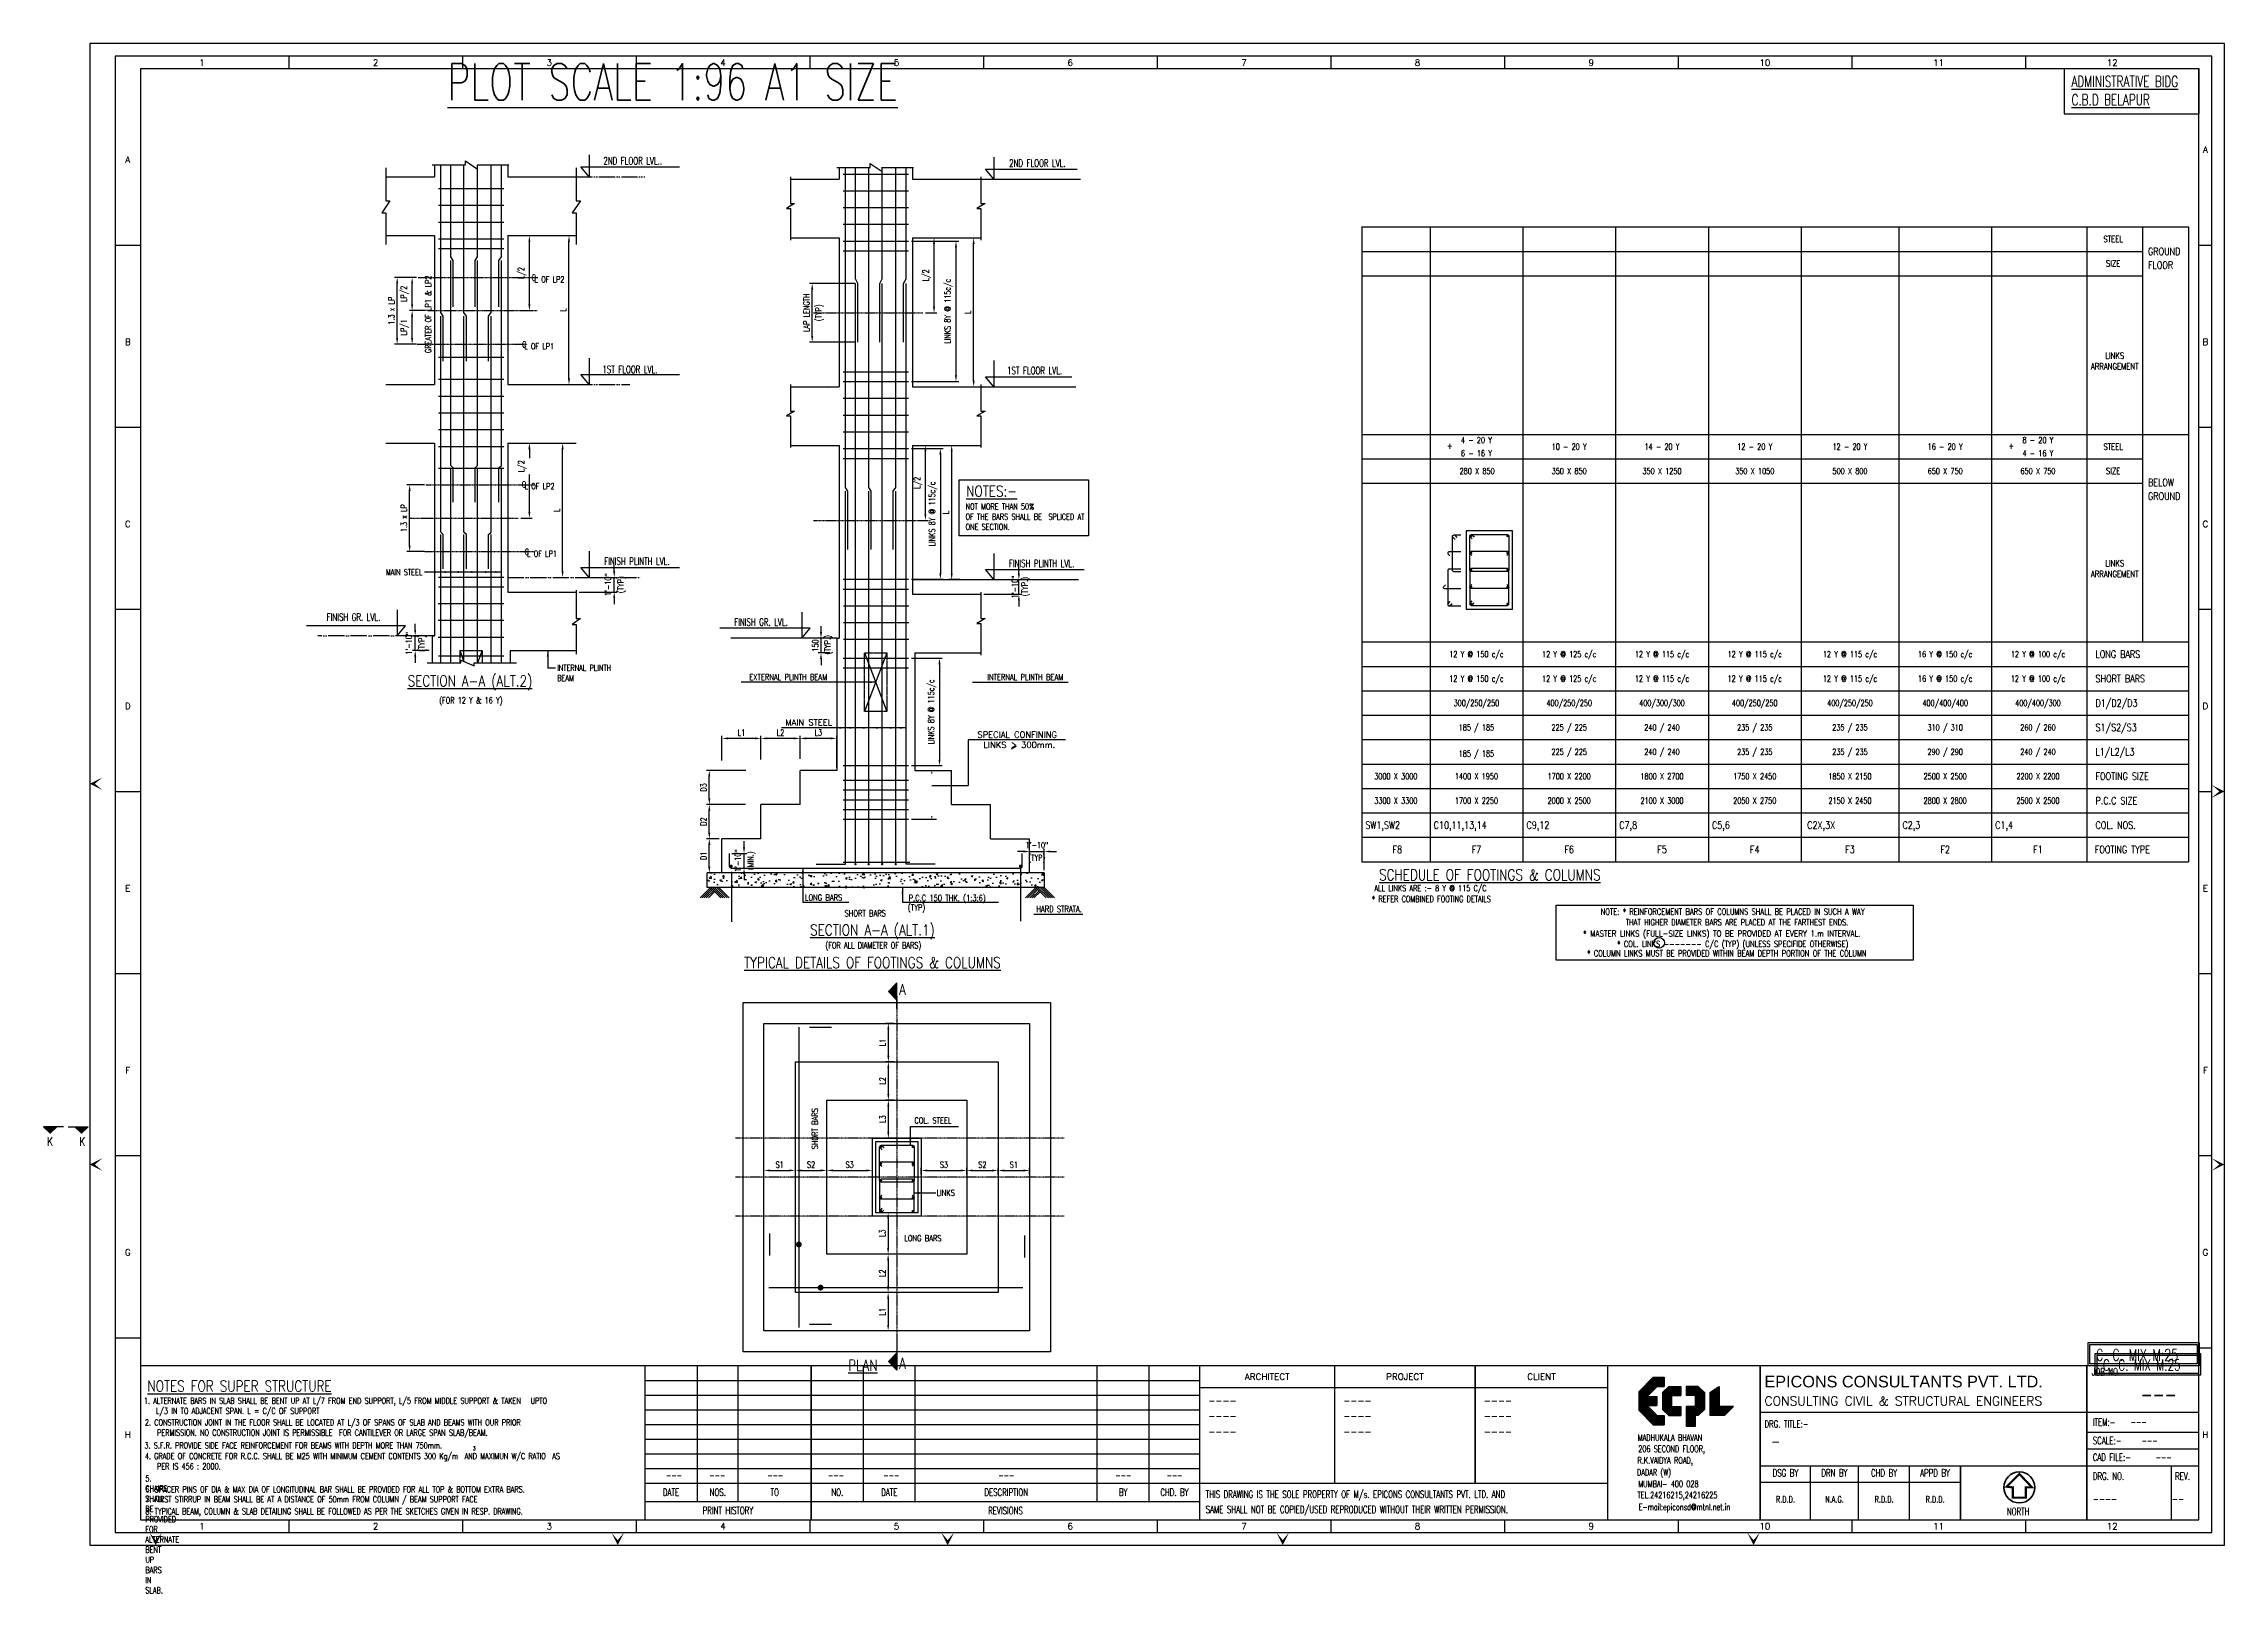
# Model space of a CAD drawing. Header units: inches. Extents: x 61991 to 161106, y 29687 to 64402.
# Drawn here: x 75133 to 78349, y 35961 to 38246 of the extents above; entities that cross this region are included whole.
import ezdxf
from ezdxf.enums import TextEntityAlignment as Align

# ---------------------------------------------------------------- set-up
doc = ezdxf.new("R2010")
doc.units = ezdxf.units.IN
doc.header["$MEASUREMENT"] = 0
doc.header["$PDMODE"] = 2
for name, pattern in [('ACAD_ISO05W100', [33, 24, -3, 0, -3, 0, -3]), ('CENTER', [2, 1.25, -0.25, 0.25, -0.25]), ('HIDDEN', [0.375, 0.25, -0.125])]:
    doc.linetypes.add(name, pattern=pattern)
for name, color, linetype in [('5CONCYAN', 4, 'Continuous'), ('CENTER LINE', 8, 'CENTER'), ('dim', 5, 'Continuous'), ('FRAME TABLE', 5, 'Continuous'), ('hatch', 8, 'Continuous'), ('LEVEL SECTION', 3, 'Continuous'), ('LINE CUT', 8, 'Continuous'), ('NO. SECTION', 1, 'Continuous'), ('p.c.c.', 8, 'Continuous'), ('PNA', 8, 'Continuous'), ('R.C.C. BEAM INNER', 4, 'HIDDEN'), ('R.C.C. BEAM OUTTER', 4, 'Continuous'), ('R.C.C. FOOTING', 4, 'Continuous'), ('R.C.C.COLUMN', 1, 'Continuous'), ('reinforcement', 6, 'Continuous'), ('REINFORCEMENT LINKS', 2, 'Continuous'), ('text', 4, 'Continuous'), ('TEXT (SHEET)', 4, 'Continuous'), ('TEXT MIDIUM', 2, 'Continuous'), ('TEXT NORMAL', 4, 'Continuous'), ('TEXT SCHEDULE', 2, 'Continuous'), ('TEXT SCHEDULE COLUMN', 4, 'Continuous'), ('TEXT SHEDULE BEAM', 4, 'Continuous'), ('title', 6, 'Continuous')]:
    doc.layers.add(name, color=color, linetype=linetype)
doc.styles.add('ROMAND', font='ROMAND.shx', dxfattribs={"width": 0.8, "height": 225})
doc.styles.add('ROMANS', font='R.SHX', dxfattribs={"width": 0.7})
doc.styles.add('ROMANT', font='ARIAL.TTF')
doc.styles.add('T1', font='r.shx', dxfattribs={"width": 0.85, "height": 2.25})
doc.dimstyles.new('DIM96', dxfattribs={"dimscale": 0, "dimtxt": 9, "dimasz": 9, "dimexe": 4, "dimexo": 4, "dimgap": 4, "dimtad": 1, "dimdec": 0, "dimzin": 1, "dimdsep": 46, "dimlunit": 4, "dimtxsty": 'ROMANS', "dimcen": 0, "dimclrd": 5, "dimclre": 5, "dimclrt": 4, "dimadec": 0, "dimazin": 0, "dimtfac": 1, "dimtdec": 0, "dimtix": 1, "dimtmove": 2, "dimatfit": 3, "dimfxl": 0, "dimfrac": 1, "dimtzin": 0, "dimlwd": -1, "dimlwe": -1, "dimarcsym": 0})

msp = doc.modelspace()

# ---------------------------------------------------------------- texts
at = {"layer": 'LEVEL SECTION', "char_height": 10.8, "attachment_point": 5, "style": 'ROMANS'}
for s, insert in [('2ND FLOOR LVL..', (76001.98741, 38073.10625)), ('2ND FLOOR LVL.', (76598.70292, 38069.78059)), ('1ST FLOOR LVL.', (75997.87313, 37765.49336)), ('1ST FLOOR LVL.', (76594.58863, 37763.78059)), ('FINISH PLINTH LVL.', (76008.15884, 37482.70625)), ('FINISH PLINTH LVL.', (76604.87435, 37479.38059)), ('FINISH GR. LVL.', (75590.26924, 37400.3518)), ('FINISH GR. LVL.', (76191.07803, 37392.98059))]:
    msp.add_mtext(s, dxfattribs=dict(at, insert=insert))
at = {"layer": 'NO. SECTION', "style": 'ROMANS', "width": 0.8}
for s, height, p in [('A', 16.2, (76399.85767, 36851.10591)), ('K', 12.59997, (75142.86949, 36627.05538)), ('K', 12.59997, (75190.38211, 36627.05538)), ('A', 16.2, (76399.85767, 36299.63516))]:
    msp.add_text(s, height=height, dxfattribs=at).set_placement(p, align=Align.MIDDLE)
at = {"layer": 'text', "color": 1, "style": 'ROMANS', "width": 0.7}
msp.add_text('---', height=22.815, dxfattribs=at).set_placement((78252.14635, 36254.16069), align=Align.MIDDLE_CENTER)
at = {"layer": 'text', "color": 2, "style": 'ROMANS', "width": 0.7}
for s, height, p in [('---', 9.50625, (78210.94572, 36213.09421)), ('---', 9.50625, (78226.99856, 36186.0014)), ('---', 9.50625, (78247.5756, 36161.28515)), ('----', 11.4075, (78155.07159, 36099.67378)), ('--', 11.4075, (78271.80011, 36099.67378))]:
    msp.add_text(s, height=height, dxfattribs=at).set_placement(p, align=Align.MIDDLE_LEFT)
at = {"layer": 'text', "color": 1, "style": 'ROMANS', "width": 0.7}
msp.add_text('-', height=17.11125, dxfattribs=at).set_placement((77680.54654, 36184.73348), align=Align.MIDDLE_LEFT)
at = {"layer": 'text', "color": 2, "style": 'ROMANS', "width": 0.7}
for s, p in [('---', (76062.92442, 36134.67414)), ('---', (76126.85034, 36134.67414)), ('---', (76212.04408, 36134.67414)), ('---', (76301.69716, 36134.67414)), ('---', (76383.50559, 36134.67414)), ('---', (76552.69047, 36134.67414)), ('---', (76725.27341, 36134.67414)), ('---', (76800.86, 36134.67414)), ('R.D.D.', (77701.78896, 36099.24363)), ('N.A.G.', (77774.04382, 36099.24363)), ('R.D.D.', (77847.14078, 36099.24363)), ('R.D.D.', (77922.36243, 36099.24363))]:
    msp.add_text(s, height=9.50625, dxfattribs=at).set_placement(p, align=Align.MIDDLE_CENTER)
at = {"layer": 'TEXT MIDIUM', "style": 'ROMANS', "width": 0.7}
for p in [(76850.72613, 36245.08654), (77049.77392, 36245.08654), (77256.99364, 36245.08654), (76850.72613, 36222.27154), (77049.77392, 36222.27154), (77256.99364, 36222.27154), (76850.72613, 36199.45654), (77049.77392, 36199.45654), (77256.99364, 36199.45654)]:
    msp.add_text('----', height=13.30875, dxfattribs=at).set_placement(p, align=Align.MIDDLE_LEFT)
at = {"layer": 'TEXT NORMAL', "style": 'ROMANS', "width": 0.8}
for p in [(76580.61462, 37445.17026), (76289.75262, 37359.31026)]:
    msp.add_text('(TYP.)', height=9, rotation=90, dxfattribs=at).set_placement(p, align=Align.MIDDLE)
for s, p in [('EXTERNAL PLINTH BEAM', (76231.34082, 37311.79311)), ('INTERNAL PLINTH BEAM', (76580.79863, 37311.71472))]:
    msp.add_text(s, height=9, dxfattribs=at).set_placement(p, align=Align.MIDDLE)
at = {"layer": 'TEXT NORMAL', "linetype": 'ByBlock', "style": 'ROMANS'}
for s, p in [('MAIN STEEL', (76261.53851, 37244.93312)), ('SPECIAL CONFINING ', (76572.02009, 37226.84699)), ('LINKS > 300mm.', (76572.02009, 37211.90622))]:
    msp.add_text(s, height=9, dxfattribs=at).set_placement(p, align=Align.MIDDLE)
at = {"layer": 'TEXT NORMAL'}
for s, height, style, width, p in [('LONG BARS', 9, 'ROMANS', 0.8, (76255.96052, 36982.17421)), ('P.C.C 150 THK. (1:3:6)', 9, 'ROMANS', 0.8, (76408.95189, 36981.48488)), ('SHORT BARS', 9, 'ROMANS', 0.8, (76314.41358, 36958.94977)), ('(TYP)', 9, 'ROMANS', 0.8, (76407.68446, 36967.53513)), ('HARD STRATA.', 9, 'ROMANS', 0.8, (76597.23517, 36965.28252)), ('* COLUMN LINKS MUST BE PROVIDED WITHIN BEAM DEPTH PORTION OF THE COLUMN', 9, 'T1', 0.8, (77409.30686, 36899.9408)), ('COL. STEEL', 9, 'ROMANS', 0.8, (76417.35423, 36653.52657)), ('LINKS', 9, 'ROMANS', 0.8, (76449.91381, 36546.77288)), ('LONG BARS', 9, 'ROMANS', 0.8, (76402.39971, 36479.82798)), ('3', 5.4, 'ROMANS', 0.7, (75766.39154, 36171.78895))]:
    msp.add_text(s, height=height, dxfattribs=dict(at, style=style, width=width)).set_placement(p)
at = {"layer": 'TEXT NORMAL', "style": 'T1', "width": 0.8}
for s, p in [('NOTE: * REINFORCEMENT BARS OF COLUMNS SHALL BE PLACED IN SUCH A WAY', (77818.47487, 36961.33372)), ('THAT HIGHER DIAMETER BARS ARE PLACED AT THE FARTHEST ENDS.', (77794.33176, 36945.74148)), ('* COL. LINKS ------- C/C (TYP) (UNLESS SPECIFIDE OTHERWISE)', (77794.59609, 36913.7872))]:
    msp.add_text(s, height=9, dxfattribs=at).set_placement(p, align=Align.RIGHT)
at = {"layer": 'TEXT NORMAL', "style": 'ROMANS', "width": 0.8}
msp.add_text('SHORT BARS', height=9, rotation=90, dxfattribs=at).set_placement((76274.99966, 36615.43455))
at = {"layer": 'TEXT NORMAL', "insert": (75695.81078, 37789.58039), "char_height": 9, "width": 175.5923937, "attachment_point": 1, "rotation": 90, "style": 'ROMANS'}
msp.add_mtext('GREATER OF LP1 & LP2', dxfattribs=at)
at = {"layer": 'TEXT NORMAL', "char_height": 9}
for s, insert, width, attachment_point, style in [('C', (75856.13046, 37905.33078), 5.1428571, 2, 'ROMANS'), ('L OF LP2', (75879.1707, 37902.66678), 51.4285714, 2, 'ROMANS'), ('C', (75842.07356, 37806.85646), 5.1428571, 2, 'ROMANS'), ('L OF LP1', (75864.04984, 37804.19246), 49.3714286, 2, 'ROMANS'), ('C', (75841.61141, 37600.4257), 5.1428571, 2, 'ROMANS'), ('L OF LP2', (75864.53274, 37597.7617), 51.4285714, 2, 'ROMANS'), ('NOT MORE THAN 50{\\Fromans|c0;\\H0.9583x;%\\fMS Shell Dlg|b0|i0|c0|p0;\\H0.7391x;\\P}OF THE BARS SHALL BE  SPLICED AT ONE SECTION.', (76492.84312, 37567.74837), 179.1428571, 1, 'ROMANS'), ('C', (75845.83225, 37500.85646), 5.1428571, 2, 'ROMANS'), ('L OF LP1', (75868.13584, 37498.19246), 49.3714286, 2, 'ROMANS'), ('MAIN STEEL', (75664.85081, 37470.97579), 61.3714286, 2, 'ROMANS'), ('INTERNAL PLINTH BEAM', (75890.59393, 37329.85346), 82.8117584, 1, 'ROMANS'), ('(FOR 12 Y & 16 Y)', (75763.32329, 37281.98452), 581.4, 2, 'ROMANS'), ('* MASTER LINKS (FULL-SIZE LINKS) TO BE PROVIDED AT EVERY 1.m INTERVAL.', (77403.21479, 36938.10818), 559.5115952, 1, 'T1'), ('\\pi-18,l18;{\\W0.7;1. ALTERNATE BARS IN SLAB SHALL BE BENT UP AT L/7 FROM END SUPPORT, L/5 FROM MIDDLE SUPPORT & TAKEN   UPTO L/3 IN TO ADJACENT SPAN. L = C/C OF SUPPORT}', (75281.0546, 36249.16723), 581.4, 1, 'ROMANS'), ('\\pi-18,l18;{\\W0.7;2. CONSTRUCTION JOINT IN THE FLOOR SHALL BE LOCATED AT L/3 OF SPANS OF SLAB AND BEAMS WITH OUR PRIOR PERMISSION. NO CONSTRUCTION JOINT IS PERMISSIBLE  FOR CANTILEVER OR LARGE SPAN SLAB/BEAM.} ', (75282.66931, 36217.19489), 580.8, 1, 'ROMANS'), ('3. S.F.R. PROVIDE SIDE FACE REINFORCEMENT FOR BEAMS WITH DEPTH MORE THAN 750mm.', (75281.88892, 36183.26258), 575.6925685, 1, 'ROMANS'), ('\\pi-18,l18,t9;{\\W0.7;4. GRADE OF CONCRETE FOR R.C.C. SHALL BE M25 WITH MINIMUM CEMENT CONTENTS 300 Kg/m  AND MAXIMUN W/C RATIO  AS PER IS 456 : 2000.}', (75282.42972, 36167.53485), 618, 1, 'ROMANS'), ('{\\W0.7;5. CHAIRS SHALL BE PROVIDED FOR ALTERNATE BENT UP BARS IN SLAB.}', (75283.28657, 36134.66258), 0.0252, 1, 'ROMANS'), ('{\\W0.7;6. SPACER PINS OF DIA & MAX DIA OF LONGITUDINAL BAR SHALL BE PROVIDED FOR ALL TOP & BOTTOM EXTRA BARS.}', (75283.28657, 36118.46258), 632.3317216, 1, 'ROMANS'), ('{\\W0.7;7. FIRST STIRRUP IN BEAM SHALL BE AT A DISTANCE OF 50mm FROM COLUMN / BEAM SUPPORT FACE}', (75283.28657, 36103.92584), 579.9, 1, 'ROMANS'), ('{\\W0.7;8. TYPICAL BEAM, COLUMN & SLAB DETAILING SHALL BE FOLLOWED AS PER THE SKETCHES GIVEN IN RESP. DRAWING.}', (75283.28657, 36086.06258), 579.9, 1, 'ROMANS')]:
    msp.add_mtext(s, dxfattribs=dict(at, insert=insert, width=width, attachment_point=attachment_point, style=style))
at = {"layer": 'TEXT NORMAL', "attachment_point": 5, "style": 'ROMANS'}
for s, insert, char_height in [('{\\H1.25x;* REFER COMBINED FOOTING DETAILS}', (77179.68158, 36984.60596), 7.2), ('{\\H1.25X;ALL LINKS ARE :- 8 Y @ 115 C/C}', (77178.37794, 36999.00596), 7.2), ('(FOR ALL DIAMETER OF BARS)', (76356.82442, 36914.79819), 9)]:
    msp.add_mtext(s, dxfattribs=dict(at, insert=insert, char_height=char_height))
at = {"layer": 'TEXT SCHEDULE', "style": 'ROMANS', "width": 0.8}
for s, p in [('GROUND', (78236.37389, 37939.52907)), ('FLOOR', (78236.37389, 37919.36563)), ('BELOW', (78236.37389, 37598.79663)), ('GROUND', (78236.37389, 37578.63319)), ('LONG BARS', (78158.97935, 37345.52907)), ('SHORT BARS', (78158.97935, 37309.52907)), ('D1/D2/D3', (78158.97935, 37273.52907)), ('S1/S2/S3', (78158.97935, 37237.52907)), ('L1/L2/L3', (78158.97935, 37201.52907)), ('FOOTING SIZE', (78158.97935, 37165.52907)), ('P.C.C SIZE', (78158.97935, 37129.52907)), ('COL. NOS.', (78158.97935, 37093.52907)), ('FOOTING TYPE', (78157.96281, 37057.52907))]:
    msp.add_text(s, height=10.8, dxfattribs=at).set_placement(p, align=Align.MIDDLE_LEFT)
for s, p in [('SW1,SW2', (77082.28281, 37088.12741)), ('C10,11,13,14', (77183.08281, 37088.12741)), ('C9,12', (77319.88281, 37088.12741)), ('C7,8', (77456.68281, 37088.12741)), ('C5,6', (77593.48281, 37088.12741)), ('C2X,3X', (77733.88281, 37088.12741)), ('C2,3', (77874.28281, 37088.12741)), ('C1,4', (78011.08281, 37088.12741))]:
    msp.add_text(s, height=10.8, dxfattribs=at).set_placement(p)
for s, p in [('F8', (77129.3111, 37057.52907)), ('F7', (77246.08281, 37057.52907)), ('F6', (77382.88281, 37057.52907)), ('F5', (77519.68281, 37057.52907)), ('F4', (77656.48281, 37057.52907)), ('F3', (77796.88281, 37057.52907)), ('F2', (77937.28281, 37057.52907)), ('F1', (78074.08281, 37057.52907))]:
    msp.add_text(s, height=10.8, dxfattribs=at).set_placement(p, align=Align.MIDDLE_CENTER)
at = {"layer": 'TEXT SCHEDULE COLUMN', "style": 'ROMANS', "width": 0.7}
for s, p in [('+', (77206.68193, 37648.19907)), ('4 - 20 Y', (77246.08281, 37656.74907)), ('10 - 20 Y', (77382.88281, 37647.02907)), ('14 - 20 Y', (77519.68281, 37647.02907)), ('12 - 20 Y', (77656.48281, 37647.02907)), ('12 - 20 Y', (77796.88281, 37647.02907)), ('16 - 20 Y', (77937.28281, 37647.02907)), ('+', (78034.68193, 37648.19907)), ('8 - 20 Y', (78074.08281, 37656.74907)), ('6 - 16 Y', (77246.08281, 37637.30907)), ('4 - 16 Y', (78074.08281, 37637.30907)), ('12 Y @ 150 c/c', (77246.08281, 37341.02907)), ('12 Y @ 125 c/c', (77382.88281, 37341.02907)), ('12 Y @ 115 c/c', (77519.68281, 37341.02907)), ('12 Y @ 115 c/c', (77656.48281, 37341.02907)), ('12 Y @ 115 c/c', (77796.88281, 37341.02907)), ('16 Y @ 150 c/c', (77937.28281, 37341.02907)), ('12 Y @ 100 c/c', (78074.08281, 37341.02907)), ('12 Y @ 150 c/c', (77246.08281, 37305.02907)), ('12 Y @ 125 c/c', (77382.88281, 37305.02907)), ('12 Y @ 115 c/c', (77519.68281, 37305.02907)), ('12 Y @ 115 c/c', (77656.48281, 37305.02907)), ('12 Y @ 115 c/c', (77796.88281, 37305.02907)), ('16 Y @ 150 c/c', (77937.28281, 37305.02907)), ('12 Y @ 100 c/c', (78074.08281, 37305.02907))]:
    msp.add_text(s, height=9, dxfattribs=at).set_placement(p, align=Align.CENTER)
for s, p in [('280 X 850', (77247.08985, 37615.52907)), ('350 X 850', (77382.88281, 37615.52907)), ('350 X 1250', (77519.68281, 37615.52907)), ('350 X 1050', (77656.48281, 37615.52907)), ('500 X 800', (77796.88281, 37615.52907)), ('650 X 750', (77937.28281, 37615.52907)), ('650 X 750', (78074.08281, 37615.52907)), ('300/250/250', (77246.08281, 37273.52907)), ('400/250/250', (77382.88281, 37273.52907)), ('400/300/300', (77519.68281, 37273.52907)), ('400/250/250', (77656.48281, 37273.52907)), ('400/250/250', (77796.88281, 37273.52907)), ('400/400/400', (77937.28281, 37273.52907)), ('400/400/300', (78074.08281, 37273.52907)), ('185 / 185', (77246.08281, 37237.52907)), ('225 / 225', (77382.88281, 37237.52907)), ('240 / 240', (77519.68281, 37237.52907)), ('235 / 235', (77656.48281, 37237.52907)), ('235 / 235', (77796.88281, 37237.52907)), ('310 / 310', (77937.28281, 37237.52907)), ('260 / 260', (78074.08281, 37237.52907)), ('225 / 225', (77382.88281, 37201.52907)), ('240 / 240', (77519.68281, 37201.52907)), ('235 / 235', (77656.48281, 37201.52907)), ('235 / 235', (77796.88281, 37201.52907)), ('290 / 290', (77937.28281, 37201.52907)), ('240 / 240', (78074.08281, 37201.52907)), ('185 / 185', (77246.08281, 37198.8793)), ('3000 X 3000', (77127.28281, 37165.52907)), ('1400 X 1950', (77246.08281, 37165.52907)), ('1700 X 2200', (77382.88281, 37165.52907)), ('1800 X 2700', (77519.68281, 37165.52907)), ('1750 X 2450', (77656.48281, 37165.52907)), ('1850 X 2150', (77796.88281, 37165.52907)), ('2500 X 2500', (77937.28281, 37165.52907)), ('2200 X 2200', (78074.08281, 37165.52907)), ('3300 X 3300', (77127.28281, 37129.52907)), ('1700 X 2250', (77246.08281, 37129.52907)), ('2000 X 2500', (77382.88281, 37129.52907)), ('2100 X 3000', (77519.68281, 37129.52907)), ('2050 X 2750', (77656.48281, 37129.52907)), ('2150 X 2450', (77796.88281, 37129.52907)), ('2800 X 2800', (77937.28281, 37129.52907)), ('2500 X 2500', (78074.08281, 37129.52907))]:
    msp.add_text(s, height=9, dxfattribs=at).set_placement(p, align=Align.MIDDLE_CENTER)
at = {"layer": 'TEXT SHEDULE BEAM', "color": 2, "style": 'ROMANS', "width": 0.8}
for s, p in [('STEEL', (78185.01434, 37957.58908)), ('SIZE', (78185.01434, 37921.67307)), ('LINKS', (78187.33661, 37785.53456)), ('ARRANGEMENT', (78187.33661, 37769.8381)), ('STEEL', (78185.01434, 37651.67307)), ('SIZE', (78185.01434, 37615.65885)), ('ARRANGEMENT', (78187.33661, 37463.8381)), ('LINKS', (78187.33661, 37479.53456))]:
    msp.add_text(s, height=9.288, dxfattribs=at).set_placement(p, align=Align.MIDDLE_CENTER)
at = {"layer": 'title', "color": 2, "style": 'ROMANS', "width": 0.7}
msp.add_text('%%UPLOT SCALE 1:96 A1 SIZE', height=54, dxfattribs=at).set_placement((75728.62926, 38162.40891))
at = {"layer": 'title', "style": 'ROMANS', "width": 0.7}
for s, p in [('%%UADMINISTRATIVE BIDG', (78123.4504, 38190.07521)), ('%%UC.B.D BELAPUR', (78123.4504, 38163.07521))]:
    msp.add_text(s, height=16.2, dxfattribs=at).set_placement(p, align=Align.MIDDLE_LEFT)
at = {"layer": 'title', "style": 'ROMANS', "width": 0.8}
for s, p in [('%%UNOTES:-', (76531.17271, 37585.93231)), ('%%USECTION A-A (ALT.2)', (75761.99205, 37306.07187)), ('%%USCHEDULE OF FOOTINGS & COLUMNS', (77265.76607, 37020.16649)), ('%%USECTION A-A (ALT.1)', (76355.49318, 36938.88554)), ('%%UTYPICAL DETAILS OF FOOTINGS & COLUMNS', (76355.49318, 36890.783)), ('%%UPLAN', (76341.33929, 36297.13874))]:
    msp.add_text(s, height=16.2, dxfattribs=at).set_placement(p, align=Align.MIDDLE_CENTER)
at = {"layer": 'title', "style": 'ROMANS'}
for s, height, width, p in [('C. C. MIX M:25', 17.11125, 0.7, (78159.70171, 36303.73005)), ('C. C. MIX M:25', 16.2, 0.7, (78169.78175, 36289.24041)), ('%%UNOTES FOR SUPER STRUCTURE', 16.2, 0.8, (75286.35626, 36258.22344))]:
    msp.add_text(s, height=height, dxfattribs=dict(at, width=width)).set_placement(p)

# ---------------------------------------------------------------- blocks, each defined once
blk = doc.blocks.new('*D290')
at = {"layer": 'Defpoints', "color": 0}
for p in [(76391.4, 36522), (76378.6, 36460.9), (76391.4, 36460.9)]:
    blk.add_point(p, dxfattribs=at)
at = {"layer": 'dim', "color": 5}
for p, q in [((76387.4, 36522), (76374.6, 36522)), ((76378.6, 36513), (76378.6, 36469.9)), ((76387.4, 36460.9), (76374.6, 36460.9))]:
    blk.add_line(p, q, dxfattribs=at)
for points in [[(76377.1, 36513), (76380.1, 36513), (76378.6, 36522)], [(76377.1, 36469.9), (76380.1, 36469.9), (76378.6, 36460.9)]]:
    blk.add_solid(points, dxfattribs=at)
at = {"layer": 'dim', "color": 4, "insert": (76370.1, 36491.5), "char_height": 9, "attachment_point": 5, "rotation": 90, "style": 'ROMANS'}
blk.add_mtext('L3', dxfattribs=at)
blk = doc.blocks.new('*D291')
at = {"layer": 'Defpoints', "color": 0}
for p in [(76391.4, 36404.2), (76378.6, 36347.6), (76391.4, 36347.6)]:
    blk.add_point(p, dxfattribs=at)
at = {"layer": 'dim', "color": 5}
for p, q in [((76387.4, 36404.2), (76374.6, 36404.2)), ((76378.6, 36395.2), (76378.6, 36356.6)), ((76387.4, 36347.6), (76374.6, 36347.6))]:
    blk.add_line(p, q, dxfattribs=at)
for points in [[(76377.1, 36395.2), (76380.1, 36395.2), (76378.6, 36404.2)], [(76377.1, 36356.6), (76380.1, 36356.6), (76378.6, 36347.6)]]:
    blk.add_solid(points, dxfattribs=at)
at = {"layer": 'dim', "color": 4, "insert": (76370.1, 36375.9), "char_height": 9, "attachment_point": 5, "rotation": 90, "style": 'ROMANS'}
blk.add_mtext('L1', dxfattribs=at)
blk = doc.blocks.new('*D292')
at = {"layer": 'Defpoints', "color": 0}
for p in [(76391.4, 36460.9), (76378.6, 36404.2), (76391.4, 36404.2)]:
    blk.add_point(p, dxfattribs=at)
at = {"layer": 'dim', "color": 5}
for p, q in [((76387.4, 36460.9), (76374.6, 36460.9)), ((76378.6, 36451.9), (76378.6, 36413.2)), ((76387.4, 36404.2), (76374.6, 36404.2))]:
    blk.add_line(p, q, dxfattribs=at)
for points in [[(76377.1, 36451.9), (76380.1, 36451.9), (76378.6, 36460.9)], [(76377.1, 36413.2), (76380.1, 36413.2), (76378.6, 36404.2)]]:
    blk.add_solid(points, dxfattribs=at)
at = {"layer": 'dim', "color": 4, "insert": (76370.1, 36432.6), "char_height": 9, "attachment_point": 5, "rotation": 90, "style": 'ROMANS'}
blk.add_mtext('L2', dxfattribs=at)
blk = doc.blocks.new('*D293')
at = {"layer": 'Defpoints', "color": 0}
for p in [(76378.9, 36801.2), (76391.4, 36801.2), (76391.3, 36744.5)]:
    blk.add_point(p, dxfattribs=at)
at = {"layer": 'dim', "color": 5}
for p, q in [((76387.4, 36801.2), (76374.9, 36801.2)), ((76378.9, 36753.5), (76378.9, 36792.2)), ((76387.3, 36744.5), (76374.9, 36744.5))]:
    blk.add_line(p, q, dxfattribs=at)
for points in [[(76377.4, 36792.2), (76380.4, 36792.2), (76378.9, 36801.2)], [(76377.4, 36753.5), (76380.4, 36753.5), (76378.9, 36744.5)]]:
    blk.add_solid(points, dxfattribs=at)
at = {"layer": 'dim', "color": 4, "insert": (76370.4, 36772.8), "char_height": 9, "attachment_point": 5, "rotation": 90, "style": 'ROMANS'}
blk.add_mtext('L1', dxfattribs=at)
blk = doc.blocks.new('*D294')
at = {"layer": 'Defpoints', "color": 0}
for p in [(76288.2, 36584.3), (76355.4, 36584.3), (76355.4, 36584.3)]:
    blk.add_point(p, dxfattribs=at)
at = {"layer": 'dim', "color": 5}
blk.add_line((76297.2, 36584.3), (76346.4, 36584.3), dxfattribs=at)
for points in [[(76297.2, 36585.8), (76297.2, 36582.8), (76288.2, 36584.3)], [(76346.4, 36585.8), (76346.4, 36582.8), (76355.4, 36584.3)]]:
    blk.add_solid(points, dxfattribs=at)
at = {"layer": 'dim', "color": 4, "insert": (76321.8, 36592.8), "char_height": 9, "attachment_point": 5, "style": 'ROMANS'}
blk.add_mtext('S3', dxfattribs=at)
blk = doc.blocks.new('*D295')
at = {"layer": 'Defpoints', "color": 0}
for p in [(76195.5, 36574.4), (76241.8, 36584.3), (76241.8, 36574.4)]:
    blk.add_point(p, dxfattribs=at)
at = {"layer": 'dim', "color": 5}
for p, q in [((76195.5, 36578.4), (76195.5, 36588.3)), ((76204.5, 36584.3), (76232.8, 36584.3)), ((76241.8, 36578.4), (76241.8, 36588.3))]:
    blk.add_line(p, q, dxfattribs=at)
for points in [[(76204.5, 36585.8), (76204.5, 36582.8), (76195.5, 36584.3)], [(76232.8, 36585.8), (76232.8, 36582.8), (76241.8, 36584.3)]]:
    blk.add_solid(points, dxfattribs=at)
at = {"layer": 'dim', "color": 4, "insert": (76218.6, 36592.8), "char_height": 9, "attachment_point": 5, "style": 'ROMANS'}
blk.add_mtext('S1', dxfattribs=at)
blk = doc.blocks.new('*D296')
at = {"layer": 'Defpoints', "color": 0}
for p in [(76241.8, 36574.4), (76288.2, 36584.3), (76288.2, 36574.4)]:
    blk.add_point(p, dxfattribs=at)
at = {"layer": 'dim', "color": 5}
for p, q in [((76241.8, 36578.4), (76241.8, 36588.3)), ((76250.8, 36584.3), (76279.2, 36584.3)), ((76288.2, 36578.4), (76288.2, 36588.3))]:
    blk.add_line(p, q, dxfattribs=at)
for points in [[(76250.8, 36585.8), (76250.8, 36582.8), (76241.8, 36584.3)], [(76279.2, 36585.8), (76279.2, 36582.8), (76288.2, 36584.3)]]:
    blk.add_solid(points, dxfattribs=at)
at = {"layer": 'dim', "color": 4, "insert": (76265, 36592.8), "char_height": 9, "attachment_point": 5, "style": 'ROMANS'}
blk.add_mtext('S2', dxfattribs=at)
blk = doc.blocks.new('*D297')
at = {"layer": 'Defpoints', "color": 0}
for p in [(76378.9, 36687.9), (76391.4, 36687.9), (76391.4, 36632)]:
    blk.add_point(p, dxfattribs=at)
at = {"layer": 'dim', "color": 5}
for p, q in [((76387.4, 36687.9), (76374.9, 36687.9)), ((76378.9, 36641), (76378.9, 36678.9)), ((76387.4, 36632), (76374.9, 36632))]:
    blk.add_line(p, q, dxfattribs=at)
for points in [[(76377.4, 36678.9), (76380.4, 36678.9), (76378.9, 36687.9)], [(76377.4, 36641), (76380.4, 36641), (76378.9, 36632)]]:
    blk.add_solid(points, dxfattribs=at)
at = {"layer": 'dim', "color": 4, "insert": (76370.4, 36659.9), "char_height": 9, "attachment_point": 5, "rotation": 90, "style": 'ROMANS'}
blk.add_mtext('L3', dxfattribs=at)
blk = doc.blocks.new('*D298')
at = {"layer": 'Defpoints', "color": 0}
for p in [(76427.5, 36574.4), (76494.4, 36584.2), (76494.4, 36574.4)]:
    blk.add_point(p, dxfattribs=at)
at = {"layer": 'dim', "color": 5}
for p, q in [((76427.5, 36578.4), (76427.5, 36588.2)), ((76436.5, 36584.2), (76485.4, 36584.2)), ((76494.4, 36578.4), (76494.4, 36588.2))]:
    blk.add_line(p, q, dxfattribs=at)
for points in [[(76436.5, 36585.7), (76436.5, 36582.7), (76427.5, 36584.2)], [(76485.4, 36585.7), (76485.4, 36582.7), (76494.4, 36584.2)]]:
    blk.add_solid(points, dxfattribs=at)
at = {"layer": 'dim', "color": 4, "insert": (76460.9, 36592.7), "char_height": 9, "attachment_point": 5, "style": 'ROMANS'}
blk.add_mtext('S3', dxfattribs=at)
blk = doc.blocks.new('*D299')
at = {"layer": 'Defpoints', "color": 0}
for p in [(76540.8, 36574.4), (76587.1, 36584.2), (76587.1, 36574.4)]:
    blk.add_point(p, dxfattribs=at)
at = {"layer": 'dim', "color": 5}
for p, q in [((76540.8, 36578.4), (76540.8, 36588.2)), ((76549.8, 36584.2), (76578.1, 36584.2)), ((76587.1, 36578.4), (76587.1, 36588.2))]:
    blk.add_line(p, q, dxfattribs=at)
for points in [[(76549.8, 36585.7), (76549.8, 36582.7), (76540.8, 36584.2)], [(76578.1, 36585.7), (76578.1, 36582.7), (76587.1, 36584.2)]]:
    blk.add_solid(points, dxfattribs=at)
at = {"layer": 'dim', "color": 4, "insert": (76563.9, 36592.7), "char_height": 9, "attachment_point": 5, "style": 'ROMANS'}
blk.add_mtext('S1', dxfattribs=at)
blk = doc.blocks.new('*D300')
at = {"layer": 'Defpoints', "color": 0}
for p in [(76494.4, 36574.4), (76540.8, 36584.2), (76540.8, 36574.4)]:
    blk.add_point(p, dxfattribs=at)
at = {"layer": 'dim', "color": 5}
for p, q in [((76494.4, 36578.4), (76494.4, 36588.2)), ((76503.4, 36584.2), (76531.8, 36584.2)), ((76540.8, 36578.4), (76540.8, 36588.2))]:
    blk.add_line(p, q, dxfattribs=at)
for points in [[(76503.4, 36585.7), (76503.4, 36582.7), (76494.4, 36584.2)], [(76531.8, 36585.7), (76531.8, 36582.7), (76540.8, 36584.2)]]:
    blk.add_solid(points, dxfattribs=at)
at = {"layer": 'dim', "color": 4, "insert": (76517.6, 36592.7), "char_height": 9, "attachment_point": 5, "style": 'ROMANS'}
blk.add_mtext('S2', dxfattribs=at)
blk = doc.blocks.new('*D301')
at = {"layer": 'Defpoints', "color": 0}
for p in [(76378.9, 36744.5), (76391.3, 36744.5), (76391.4, 36687.9)]:
    blk.add_point(p, dxfattribs=at)
at = {"layer": 'dim', "color": 5}
for p, q in [((76387.3, 36744.5), (76374.9, 36744.5)), ((76378.9, 36696.9), (76378.9, 36735.5)), ((76387.4, 36687.9), (76374.9, 36687.9))]:
    blk.add_line(p, q, dxfattribs=at)
for points in [[(76377.4, 36735.5), (76380.4, 36735.5), (76378.9, 36744.5)], [(76377.4, 36696.9), (76380.4, 36696.9), (76378.9, 36687.9)]]:
    blk.add_solid(points, dxfattribs=at)
at = {"layer": 'dim', "color": 4, "insert": (76370.4, 36716.2), "char_height": 9, "attachment_point": 5, "rotation": 90, "style": 'ROMANS'}
blk.add_mtext('L2', dxfattribs=at)
blk = doc.blocks.new('*D302')
at = {"layer": 'Defpoints', "color": 0}
for p in [(76144.3, 37051.8), (76166.1, 37051.8), (76156.6, 37030.2)]:
    blk.add_point(p, dxfattribs=at)
at = {"layer": 'dim', "color": 5}
for p, q in [((76148.3, 37051.8), (76170.1, 37051.8)), ((76166.1, 37060.8), (76166.1, 37069.8)), ((76166.1, 37030.2), (76166.1, 37051.8)), ((76160.6, 37030.2), (76170.1, 37030.2)), ((76166.1, 37021.2), (76166.1, 37012.2))]:
    blk.add_line(p, q, dxfattribs=at)
for points in [[(76164.6, 37060.8), (76167.6, 37060.8), (76166.1, 37051.8)], [(76164.6, 37021.2), (76167.6, 37021.2), (76166.1, 37030.2)]]:
    blk.add_solid(points, dxfattribs=at)
at = {"layer": 'dim', "color": 4, "char_height": 9, "attachment_point": 5, "rotation": 90, "style": 'ROMANS'}
for s, insert in [('1\'-10"', (76156.8, 37041)), ('(MIN.)', (76177, 37041))]:
    blk.add_mtext(s, dxfattribs=dict(at, insert=insert))
blk = doc.blocks.new('*D303')
at = {"layer": 'Defpoints', "color": 0}
for p in [(76266.6, 37892.1), (76334.1, 37892.1), (76334.1, 37805.7)]:
    blk.add_point(p, dxfattribs=at)
at = {"layer": 'dim', "color": 5}
for p, q in [((76330.1, 37892.1), (76262.6, 37892.1)), ((76266.6, 37814.7), (76266.6, 37883.1)), ((76330.1, 37805.7), (76262.6, 37805.7))]:
    blk.add_line(p, q, dxfattribs=at)
for points in [[(76265.1, 37883.1), (76268.1, 37883.1), (76266.6, 37892.1)], [(76265.1, 37814.7), (76268.1, 37814.7), (76266.6, 37805.7)]]:
    blk.add_solid(points, dxfattribs=at)
at = {"layer": 'dim', "color": 4, "char_height": 9, "attachment_point": 5, "rotation": 90, "style": 'ROMANS'}
for s, insert in [('LAP LENGTH', (76258.1, 37848.9)), ('(TYP)', (76277.5, 37848.9))]:
    blk.add_mtext(s, dxfattribs=dict(at, insert=insert))
blk = doc.blocks.new('*D304')
at = {"layer": 'Defpoints', "color": 0}
for p in [(76279.6, 37369.1), (76302.7, 37369.1), (76297, 37347.5)]:
    blk.add_point(p, dxfattribs=at)
at = {"layer": 'dim', "color": 5}
for p, q in [((76298.7, 37369.1), (76275.6, 37369.1)), ((76279.6, 37378.1), (76279.6, 37387.1)), ((76279.6, 37347.5), (76279.6, 37369.1)), ((76293, 37347.5), (76275.6, 37347.5)), ((76279.6, 37338.5), (76279.6, 37329.5))]:
    blk.add_line(p, q, dxfattribs=at)
for points in [[(76278.1, 37378.1), (76281.1, 37378.1), (76279.6, 37369.1)], [(76278.1, 37338.5), (76281.1, 37338.5), (76279.6, 37347.5)]]:
    blk.add_solid(points, dxfattribs=at)
at = {"layer": 'dim', "color": 4, "insert": (76271.1, 37358.3), "char_height": 9, "attachment_point": 5, "rotation": 90, "style": 'ROMANS'}
blk.add_mtext('150', dxfattribs=at)
blk = doc.blocks.new('*D305')
at = {"layer": 'Defpoints', "color": 0}
for p in [(76114.9, 37073.4), (76133.5, 37073.4), (76111.9, 37023)]:
    blk.add_point(p, dxfattribs=at)
at = {"layer": 'dim', "color": 5}
for p, q in [((76129.5, 37073.4), (76110.9, 37073.4)), ((76114.9, 37032), (76114.9, 37064.4)), ((76115.9, 37023), (76118.9, 37023))]:
    blk.add_line(p, q, dxfattribs=at)
for points in [[(76113.4, 37064.4), (76116.4, 37064.4), (76114.9, 37073.4)], [(76113.4, 37032), (76116.4, 37032), (76114.9, 37023)]]:
    blk.add_solid(points, dxfattribs=at)
at = {"layer": 'dim', "color": 4, "insert": (76106.4, 37048.2), "char_height": 9, "attachment_point": 5, "rotation": 90, "style": 'ROMANS'}
blk.add_mtext('D1', dxfattribs=at)
blk = doc.blocks.new('*D306')
at = {"layer": 'Defpoints', "color": 0}
for p in [(76114.9, 37123.8), (76172.2, 37123.8), (76133.5, 37073.4)]:
    blk.add_point(p, dxfattribs=at)
at = {"layer": 'dim', "color": 5}
for p, q in [((76168.2, 37123.8), (76110.9, 37123.8)), ((76114.9, 37082.4), (76114.9, 37114.8)), ((76129.5, 37073.4), (76110.9, 37073.4))]:
    blk.add_line(p, q, dxfattribs=at)
for points in [[(76113.4, 37114.8), (76116.4, 37114.8), (76114.9, 37123.8)], [(76113.4, 37082.4), (76116.4, 37082.4), (76114.9, 37073.4)]]:
    blk.add_solid(points, dxfattribs=at)
at = {"layer": 'dim', "color": 4, "insert": (76106.4, 37098.6), "char_height": 9, "attachment_point": 5, "rotation": 90, "style": 'ROMANS'}
blk.add_mtext('D2', dxfattribs=at)
blk = doc.blocks.new('*D307')
at = {"layer": 'Defpoints', "color": 0}
for p in [(76114.9, 37174.2), (76172.9, 37174.2), (76172.2, 37123.8)]:
    blk.add_point(p, dxfattribs=at)
at = {"layer": 'dim', "color": 5}
for p, q in [((76168.9, 37174.2), (76110.9, 37174.2)), ((76114.9, 37132.8), (76114.9, 37165.2)), ((76168.2, 37123.8), (76110.9, 37123.8))]:
    blk.add_line(p, q, dxfattribs=at)
for points in [[(76113.4, 37165.2), (76116.4, 37165.2), (76114.9, 37174.2)], [(76113.4, 37132.8), (76116.4, 37132.8), (76114.9, 37123.8)]]:
    blk.add_solid(points, dxfattribs=at)
at = {"layer": 'dim', "color": 4, "insert": (76106.4, 37149), "char_height": 9, "attachment_point": 5, "rotation": 90, "style": 'ROMANS'}
blk.add_mtext('D3', dxfattribs=at)
blk = doc.blocks.new('*D308')
at = {"layer": 'Defpoints', "color": 0}
for p in [(76248.7, 37221.4), (76248.7, 37187.4), (76302.7, 37174.2)]:
    blk.add_point(p, dxfattribs=at)
at = {"layer": 'dim', "color": 5}
for p, q in [((76248.7, 37191.4), (76248.7, 37225.4)), ((76293.7, 37221.4), (76257.7, 37221.4)), ((76302.7, 37178.2), (76302.7, 37225.4))]:
    blk.add_line(p, q, dxfattribs=at)
for points in [[(76257.7, 37222.9), (76257.7, 37219.9), (76248.7, 37221.4)], [(76293.7, 37222.9), (76293.7, 37219.9), (76302.7, 37221.4)]]:
    blk.add_solid(points, dxfattribs=at)
at = {"layer": 'dim', "color": 4, "insert": (76275.7, 37229.9), "char_height": 9, "attachment_point": 5, "style": 'ROMANS'}
blk.add_mtext('L3', dxfattribs=at)
blk = doc.blocks.new('*D309')
at = {"layer": 'Defpoints', "color": 0}
for p in [(76191.1, 37221.4), (76191.1, 37186.4), (76248.7, 37187.4)]:
    blk.add_point(p, dxfattribs=at)
at = {"layer": 'dim', "color": 5}
for p, q in [((76191.1, 37190.4), (76191.1, 37225.4)), ((76239.7, 37221.4), (76200.1, 37221.4)), ((76248.7, 37191.4), (76248.7, 37225.4))]:
    blk.add_line(p, q, dxfattribs=at)
for points in [[(76200.1, 37222.9), (76200.1, 37219.9), (76191.1, 37221.4)], [(76239.7, 37222.9), (76239.7, 37219.9), (76248.7, 37221.4)]]:
    blk.add_solid(points, dxfattribs=at)
at = {"layer": 'dim', "color": 4, "insert": (76219.9, 37229.9), "char_height": 9, "attachment_point": 5, "style": 'ROMANS'}
blk.add_mtext('L2', dxfattribs=at)
blk = doc.blocks.new('*D310')
at = {"layer": 'Defpoints', "color": 0}
for p in [(76133.5, 37221.4), (76133.5, 37184.7), (76191.1, 37186.4)]:
    blk.add_point(p, dxfattribs=at)
at = {"layer": 'dim', "color": 5}
for p, q in [((76133.5, 37188.7), (76133.5, 37225.4)), ((76182.1, 37221.4), (76142.5, 37221.4)), ((76191.1, 37190.4), (76191.1, 37225.4))]:
    blk.add_line(p, q, dxfattribs=at)
for points in [[(76142.5, 37222.9), (76142.5, 37219.9), (76133.5, 37221.4)], [(76182.1, 37222.9), (76182.1, 37219.9), (76191.1, 37221.4)]]:
    blk.add_solid(points, dxfattribs=at)
at = {"layer": 'dim', "color": 4, "insert": (76162.3, 37229.9), "char_height": 9, "attachment_point": 5, "style": 'ROMANS'}
blk.add_mtext('L1', dxfattribs=at)
blk = doc.blocks.new('*D311')
at = {"layer": 'Defpoints', "color": 0}
for p in [(76587.1, 37048.2), (76608.7, 37054.6), (76608.7, 37023)]:
    blk.add_point(p, dxfattribs=at)
at = {"layer": 'dim', "color": 5}
for p, q in [((76578.1, 37054.6), (76569.1, 37054.6)), ((76587.1, 37052.2), (76587.1, 37058.6)), ((76587.1, 37054.6), (76608.7, 37054.6)), ((76608.7, 37027), (76608.7, 37058.6)), ((76617.7, 37054.6), (76626.7, 37054.6))]:
    blk.add_line(p, q, dxfattribs=at)
for points in [[(76578.1, 37056.1), (76578.1, 37053.1), (76587.1, 37054.6)], [(76617.7, 37056.1), (76617.7, 37053.1), (76608.7, 37054.6)]]:
    blk.add_solid(points, dxfattribs=at)
at = {"layer": 'dim', "color": 4, "char_height": 9, "attachment_point": 5, "style": 'ROMANS'}
for s, insert in [('1\'-10"', (76597.9, 37064)), ('(TYP)', (76597.9, 37043.8))]:
    blk.add_mtext(s, dxfattribs=dict(at, insert=insert))
blk = doc.blocks.new('*D312')
at = {"layer": 'Defpoints', "color": 0}
for p in [(76515.5, 37455.5), (76515.5, 37433.9), (76571.4, 37455.5)]:
    blk.add_point(p, dxfattribs=at)
at = {"layer": 'dim', "color": 5}
for p, q in [((76571.4, 37464.5), (76571.4, 37473.5)), ((76519.5, 37455.5), (76575.4, 37455.5)), ((76519.5, 37433.9), (76575.4, 37433.9)), ((76571.4, 37433.9), (76571.4, 37455.5)), ((76571.4, 37424.9), (76571.4, 37415.9))]:
    blk.add_line(p, q, dxfattribs=at)
for points in [[(76569.9, 37464.5), (76572.9, 37464.5), (76571.4, 37455.5)], [(76569.9, 37424.9), (76572.9, 37424.9), (76571.4, 37433.9)]]:
    blk.add_solid(points, dxfattribs=at)
at = {"layer": 'dim', "color": 4, "insert": (76565.4, 37444.7), "char_height": 9, "attachment_point": 5, "rotation": 90, "style": 'ROMANS'}
blk.add_mtext('1\'-10"', dxfattribs=at)
blk = doc.blocks.new('*D313')
at = {"layer": 'Defpoints', "color": 0}
for p in [(76472.3, 37653.5), (76472.3, 37653.5), (76488.1, 37455.5)]:
    blk.add_point(p, dxfattribs=at)
at = {"layer": 'dim', "color": 5}
for p, q in [((76472.3, 37464.5), (76472.3, 37644.5)), ((76484.1, 37455.5), (76468.3, 37455.5))]:
    blk.add_line(p, q, dxfattribs=at)
for points in [[(76470.8, 37644.5), (76473.8, 37644.5), (76472.3, 37653.5)], [(76470.8, 37464.5), (76473.8, 37464.5), (76472.3, 37455.5)]]:
    blk.add_solid(points, dxfattribs=at)
at = {"layer": 'dim', "color": 4, "insert": (76463.8, 37554.5), "char_height": 9, "attachment_point": 5, "rotation": 90, "style": 'ROMANS'}
blk.add_mtext('L', dxfattribs=at)
blk = doc.blocks.new('*D314')
at = {"layer": 'Defpoints', "color": 0}
for p in [(76495.3, 37959.5), (76504.7, 37959.5), (76495.3, 37739.9)]:
    blk.add_point(p, dxfattribs=at)
at = {"layer": 'dim', "color": 5}
for p, q in [((76499.3, 37959.5), (76508.7, 37959.5)), ((76504.7, 37748.9), (76504.7, 37950.5)), ((76499.3, 37739.9), (76508.7, 37739.9))]:
    blk.add_line(p, q, dxfattribs=at)
for points in [[(76503.2, 37950.5), (76506.2, 37950.5), (76504.7, 37959.5)], [(76503.2, 37748.9), (76506.2, 37748.9), (76504.7, 37739.9)]]:
    blk.add_solid(points, dxfattribs=at)
at = {"layer": 'dim', "color": 4, "insert": (76496.2, 37849.7), "char_height": 9, "attachment_point": 5, "rotation": 90, "style": 'ROMANS'}
blk.add_mtext('L', dxfattribs=at)
blk = doc.blocks.new('*D315')
at = {"layer": 'Defpoints', "color": 0}
for p in [(76429.6, 37959.5), (76446.3, 37959.5), (76429.6, 37848.9)]:
    blk.add_point(p, dxfattribs=at)
at = {"layer": 'dim', "color": 5}
for p, q in [((76433.6, 37959.5), (76450.3, 37959.5)), ((76446.3, 37857.9), (76446.3, 37950.5)), ((76433.6, 37848.9), (76450.3, 37848.9))]:
    blk.add_line(p, q, dxfattribs=at)
for points in [[(76444.8, 37950.5), (76447.8, 37950.5), (76446.3, 37959.5)], [(76444.8, 37857.9), (76447.8, 37857.9), (76446.3, 37848.9)]]:
    blk.add_solid(points, dxfattribs=at)
at = {"layer": 'dim', "color": 4, "insert": (76435.4, 37904.2), "char_height": 9, "attachment_point": 5, "rotation": 90, "style": 'ROMANS'}
blk.add_mtext('L/2', dxfattribs=at)
blk = doc.blocks.new('*D316')
at = {"layer": 'Defpoints', "color": 0}
for p in [(76429.6, 37653.5), (76433.5, 37653.5), (76420.1, 37542.9)]:
    blk.add_point(p, dxfattribs=at)
at = {"layer": 'dim', "color": 5}
for p, q in [((76433.5, 37551.9), (76433.5, 37644.5)), ((76433.6, 37653.5), (76437.5, 37653.5)), ((76424.1, 37542.9), (76437.5, 37542.9))]:
    blk.add_line(p, q, dxfattribs=at)
for points in [[(76432, 37644.5), (76435, 37644.5), (76433.5, 37653.5)], [(76432, 37551.9), (76435, 37551.9), (76433.5, 37542.9)]]:
    blk.add_solid(points, dxfattribs=at)
at = {"layer": 'dim', "color": 4, "insert": (76422.7, 37598.2), "char_height": 9, "attachment_point": 5, "rotation": 90, "style": 'ROMANS'}
blk.add_mtext('L/2', dxfattribs=at)
blk = doc.blocks.new('*D317')
at = {"layer": 'Defpoints', "color": 0}
for p in [(75673, 37595.2), (75699.1, 37595.2), (75699.1, 37496.8)]:
    blk.add_point(p, dxfattribs=at)
at = {"layer": 'dim', "color": 5}
for p, q in [((75695.1, 37595.2), (75669, 37595.2)), ((75673, 37505.8), (75673, 37586.2)), ((75695.1, 37496.8), (75669, 37496.8))]:
    blk.add_line(p, q, dxfattribs=at)
for points in [[(75671.5, 37586.2), (75674.5, 37586.2), (75673, 37595.2)], [(75671.5, 37505.8), (75674.5, 37505.8), (75673, 37496.8)]]:
    blk.add_solid(points, dxfattribs=at)
at = {"layer": 'dim', "color": 4, "insert": (75664.5, 37546), "char_height": 9, "attachment_point": 5, "rotation": 90, "style": 'ROMANS'}
blk.add_mtext('1.3 x LP', dxfattribs=at)
blk = doc.blocks.new('*D318')
at = {"layer": 'Defpoints', "color": 0}
for p in [(75654.6, 37901.2), (75687.2, 37901.2), (75687.2, 37802.8)]:
    blk.add_point(p, dxfattribs=at)
at = {"layer": 'dim', "color": 5}
for p, q in [((75683.2, 37901.2), (75650.6, 37901.2)), ((75654.6, 37811.8), (75654.6, 37892.2)), ((75683.2, 37802.8), (75650.6, 37802.8))]:
    blk.add_line(p, q, dxfattribs=at)
for points in [[(75653.1, 37892.2), (75656.1, 37892.2), (75654.6, 37901.2)], [(75653.1, 37811.8), (75656.1, 37811.8), (75654.6, 37802.8)]]:
    blk.add_solid(points, dxfattribs=at)
at = {"layer": 'dim', "color": 4, "insert": (75646.1, 37852), "char_height": 9, "attachment_point": 5, "rotation": 90, "style": 'ROMANS'}
blk.add_mtext('1.3 x LP', dxfattribs=at)
blk = doc.blocks.new('*D319')
at = {"layer": 'Defpoints', "color": 0}
for p in [(75898.6, 37962.8), (75908, 37962.8), (75898.6, 37743.2)]:
    blk.add_point(p, dxfattribs=at)
at = {"layer": 'dim', "color": 5}
for p, q in [((75902.6, 37962.8), (75912, 37962.8)), ((75908, 37752.2), (75908, 37953.8)), ((75902.6, 37743.2), (75912, 37743.2))]:
    blk.add_line(p, q, dxfattribs=at)
for points in [[(75906.5, 37953.8), (75909.5, 37953.8), (75908, 37962.8)], [(75906.5, 37752.2), (75909.5, 37752.2), (75908, 37743.2)]]:
    blk.add_solid(points, dxfattribs=at)
at = {"layer": 'dim', "color": 4, "insert": (75899.5, 37853), "char_height": 9, "attachment_point": 5, "rotation": 90, "style": 'ROMANS'}
blk.add_mtext('L', dxfattribs=at)
blk = doc.blocks.new('*D320')
at = {"layer": 'Defpoints', "color": 0}
for p in [(75832.9, 37962.8), (75849.6, 37962.8), (75832.9, 37852.2)]:
    blk.add_point(p, dxfattribs=at)
at = {"layer": 'dim', "color": 5}
for p, q in [((75836.9, 37962.8), (75853.6, 37962.8)), ((75849.6, 37861.2), (75849.6, 37953.8)), ((75836.9, 37852.2), (75853.6, 37852.2))]:
    blk.add_line(p, q, dxfattribs=at)
for points in [[(75848.1, 37953.8), (75851.1, 37953.8), (75849.6, 37962.8)], [(75848.1, 37861.2), (75851.1, 37861.2), (75849.6, 37852.2)]]:
    blk.add_solid(points, dxfattribs=at)
at = {"layer": 'dim', "color": 4, "insert": (75838.7, 37907.5), "char_height": 9, "attachment_point": 5, "rotation": 90, "style": 'ROMANS'}
blk.add_mtext('L/2', dxfattribs=at)
blk = doc.blocks.new('*D321')
at = {"layer": 'Defpoints', "color": 0}
for p in [(75832.9, 37656.8), (75849.6, 37656.8), (75832.9, 37546.2)]:
    blk.add_point(p, dxfattribs=at)
at = {"layer": 'dim', "color": 5}
for p, q in [((75836.9, 37656.8), (75853.6, 37656.8)), ((75849.6, 37647.8), (75849.6, 37634.6)), ((75849.6, 37555.2), (75849.6, 37610.7)), ((75836.9, 37546.2), (75853.6, 37546.2))]:
    blk.add_line(p, q, dxfattribs=at)
for points in [[(75848.1, 37647.8), (75851.1, 37647.8), (75849.6, 37656.8)], [(75848.1, 37555.2), (75851.1, 37555.2), (75849.6, 37546.2)]]:
    blk.add_solid(points, dxfattribs=at)
at = {"layer": 'dim', "color": 4, "insert": (75839.1, 37622.7), "char_height": 9, "attachment_point": 5, "rotation": 90, "style": 'ROMANS'}
blk.add_mtext('L/2', dxfattribs=at)
blk = doc.blocks.new('*D322')
at = {"layer": 'Defpoints', "color": 0}
for p in [(75868.2, 37656.8), (75898.6, 37656.8), (75898.6, 37458.8)]:
    blk.add_point(p, dxfattribs=at)
at = {"layer": 'dim', "color": 5}
for p, q in [((75872.2, 37656.8), (75902.6, 37656.8)), ((75898.6, 37467.8), (75898.6, 37647.8))]:
    blk.add_line(p, q, dxfattribs=at)
for points in [[(75897.1, 37647.8), (75900.1, 37647.8), (75898.6, 37656.8)], [(75897.1, 37467.8), (75900.1, 37467.8), (75898.6, 37458.8)]]:
    blk.add_solid(points, dxfattribs=at)
at = {"layer": 'dim', "color": 4, "insert": (75890.1, 37557.8), "char_height": 9, "attachment_point": 5, "rotation": 90, "style": 'ROMANS'}
blk.add_mtext('L', dxfattribs=at)
blk = doc.blocks.new('*D323')
at = {"layer": 'Defpoints', "color": 0}
for p in [(75676.7, 37852.2), (75699.9, 37852.2), (75685.1, 37802.8)]:
    blk.add_point(p, dxfattribs=at)
at = {"layer": 'dim', "color": 5}
for p, q in [((75695.9, 37852.2), (75672.7, 37852.2)), ((75676.7, 37811.8), (75676.7, 37843.2)), ((75681.1, 37802.8), (75672.7, 37802.8))]:
    blk.add_line(p, q, dxfattribs=at)
for points in [[(75675.2, 37843.2), (75678.2, 37843.2), (75676.7, 37852.2)], [(75675.2, 37811.8), (75678.2, 37811.8), (75676.7, 37802.8)]]:
    blk.add_solid(points, dxfattribs=at)
at = {"layer": 'dim', "color": 4, "insert": (75665.8, 37827.5), "char_height": 9, "attachment_point": 5, "rotation": 90, "style": 'ROMANS'}
blk.add_mtext('LP/1', dxfattribs=at)
blk = doc.blocks.new('*D324')
at = {"layer": 'Defpoints', "color": 0}
for p in [(75676.7, 37901.2), (75676.7, 37901.2), (75699.9, 37852.2)]:
    blk.add_point(p, dxfattribs=at)
at = {"layer": 'dim', "color": 5}
for p, q in [((75676.7, 37861.2), (75676.7, 37892.2)), ((75695.9, 37852.2), (75672.7, 37852.2))]:
    blk.add_line(p, q, dxfattribs=at)
for points in [[(75675.2, 37892.2), (75678.2, 37892.2), (75676.7, 37901.2)], [(75675.2, 37861.2), (75678.2, 37861.2), (75676.7, 37852.2)]]:
    blk.add_solid(points, dxfattribs=at)
at = {"layer": 'dim', "color": 4, "insert": (75665.8, 37876.7), "char_height": 9, "attachment_point": 5, "rotation": 90, "style": 'ROMANS'}
blk.add_mtext('LP/2', dxfattribs=at)
blk = doc.blocks.new('*D325')
at = {"layer": 'Defpoints', "color": 0}
for p in [(75918.8, 37458.8), (75918.8, 37437.2), (75974.7, 37458.8)]:
    blk.add_point(p, dxfattribs=at)
at = {"layer": 'dim', "color": 5}
for p, q in [((75974.7, 37467.8), (75974.7, 37476.8)), ((75922.8, 37458.8), (75978.7, 37458.8)), ((75922.8, 37437.2), (75978.7, 37437.2)), ((75974.7, 37437.2), (75974.7, 37458.8)), ((75974.7, 37428.2), (75974.7, 37419.2))]:
    blk.add_line(p, q, dxfattribs=at)
for points in [[(75973.2, 37467.8), (75976.2, 37467.8), (75974.7, 37458.8)], [(75973.2, 37428.2), (75976.2, 37428.2), (75974.7, 37437.2)]]:
    blk.add_solid(points, dxfattribs=at)
at = {"layer": 'dim', "color": 4, "char_height": 9, "attachment_point": 5, "rotation": 90, "style": 'ROMANS'}
for s, insert in [('1\'-10"', (75965.4, 37448)), ('(TYP)', (75985.6, 37448))]:
    blk.add_mtext(s, dxfattribs=dict(at, insert=insert))
blk = doc.blocks.new('*D326')
at = {"layer": 'Defpoints', "color": 0}
for p in [(75681.2, 37372.4), (75706, 37372.4), (75706, 37350.8)]:
    blk.add_point(p, dxfattribs=at)
at = {"layer": 'dim', "color": 5}
for p, q in [((75702, 37372.4), (75677.2, 37372.4)), ((75681.2, 37381.4), (75681.2, 37390.4)), ((75681.2, 37350.8), (75681.2, 37372.4)), ((75702, 37350.8), (75677.2, 37350.8)), ((75681.2, 37341.8), (75681.2, 37332.8))]:
    blk.add_line(p, q, dxfattribs=at)
for points in [[(75679.7, 37381.4), (75682.7, 37381.4), (75681.2, 37372.4)], [(75679.7, 37341.8), (75682.7, 37341.8), (75681.2, 37350.8)]]:
    blk.add_solid(points, dxfattribs=at)
at = {"layer": 'dim', "color": 4, "char_height": 9, "attachment_point": 5, "rotation": 90, "style": 'ROMANS'}
for s, insert in [('1\'-10"', (75671.9, 37361.6)), ('(TYP)', (75692.1, 37361.6))]:
    blk.add_mtext(s, dxfattribs=dict(at, insert=insert))
blk = doc.blocks.new('*D327')
at = {"layer": 'Defpoints', "color": 0}
for p in [(76408.8, 37339.8), (76408.8, 37181.2), (76454.3, 37181.2)]:
    blk.add_point(p, dxfattribs=at)
at = {"layer": 'TEXT NORMAL', "color": 5}
for p, q in [((76412.8, 37339.8), (76458.3, 37339.8)), ((76454.3, 37330.8), (76454.3, 37190.2)), ((76412.8, 37181.2), (76458.3, 37181.2))]:
    blk.add_line(p, q, dxfattribs=at)
for points in [[(76452.8, 37330.8), (76455.8, 37330.8), (76454.3, 37339.8)], [(76452.8, 37190.2), (76455.8, 37190.2), (76454.3, 37181.2)]]:
    blk.add_solid(points, dxfattribs=at)
at = {"layer": 'TEXT NORMAL', "color": 4, "insert": (76443.4, 37260.5), "char_height": 9, "attachment_point": 5, "rotation": 90, "style": 'ROMANS'}
blk.add_mtext('LINKS 8Y @ 115c/c', dxfattribs=at)
blk = doc.blocks.new('*D328')
at = {"layer": 'Defpoints', "color": 0}
for p in [(76408.8, 37648.7), (76408.8, 37456), (76455.6, 37456)]:
    blk.add_point(p, dxfattribs=at)
at = {"layer": 'TEXT NORMAL', "color": 5}
for p, q in [((76412.8, 37648.7), (76459.6, 37648.7)), ((76455.6, 37639.7), (76455.6, 37465)), ((76412.8, 37456), (76459.6, 37456))]:
    blk.add_line(p, q, dxfattribs=at)
for points in [[(76454.1, 37639.7), (76457.1, 37639.7), (76455.6, 37648.7)], [(76454.1, 37465), (76457.1, 37465), (76455.6, 37456)]]:
    blk.add_solid(points, dxfattribs=at)
at = {"layer": 'TEXT NORMAL', "color": 4, "insert": (76444.8, 37552.3), "char_height": 9, "attachment_point": 5, "rotation": 90, "style": 'ROMANS'}
blk.add_mtext('LINKS 8Y @ 115c/c', dxfattribs=at)
blk = doc.blocks.new('*D329')
at = {"layer": 'Defpoints', "color": 0}
for p in [(76408.8, 37954.7), (76408.8, 37747.6), (76478.6, 37747.6)]:
    blk.add_point(p, dxfattribs=at)
at = {"layer": 'TEXT NORMAL', "color": 5}
for p, q in [((76412.8, 37954.7), (76482.6, 37954.7)), ((76478.6, 37945.7), (76478.6, 37756.6)), ((76412.8, 37747.6), (76482.6, 37747.6))]:
    blk.add_line(p, q, dxfattribs=at)
for points in [[(76477.1, 37945.7), (76480.1, 37945.7), (76478.6, 37954.7)], [(76477.1, 37756.6), (76480.1, 37756.6), (76478.6, 37747.6)]]:
    blk.add_solid(points, dxfattribs=at)
at = {"layer": 'TEXT NORMAL', "color": 4, "insert": (76467.7, 37851.1), "char_height": 9, "attachment_point": 5, "rotation": 90, "style": 'ROMANS'}
blk.add_mtext('LINKS 8Y @ 115c/c', dxfattribs=at)
blk = doc.blocks.new('FOLDER')
at = {"layer": 'PNA'}
for points in [[(-1250, 2500), (0, 0), (0, 1000)], [(1250, 2500), (0, 0), (0, 1000)]]:
    blk.add_solid(points, dxfattribs=at)
blk = doc.blocks.new('*X3')
at = {"color": 0}
for p, q in [((97993, 4849), (98484, 5340)), ((97993, 4867), (98466, 5340)), ((97993, 4885), (98448, 5340)), ((97993, 4902), (98431, 5340)), ((97993, 4920), (98413, 5340)), ((97993, 4938), (98395, 5340)), ((97993, 4955), (98378, 5340)), ((97993, 4973), (98360, 5340)), ((97993, 4991), (98342, 5340)), ((97993, 5008), (98325, 5340)), ((97993, 5026), (98307, 5340)), ((97993, 5044), (98289, 5340)), ((97993, 5061), (98272, 5340)), ((97993, 5079), (98254, 5340)), ((97993, 5097), (98236, 5340)), ((97993, 5114), (98219, 5340)), ((97993, 5132), (98201, 5340)), ((97993, 5150), (98183, 5340)), ((97993, 5167), (98166, 5340)), ((97993, 4832), (98243, 5082)), ((97993, 4814), (98243, 5064)), ((97993, 4796), (98243, 5046)), ((97993, 4779), (98243, 5029)), ((97993, 4761), (98243, 5011)), ((97993, 4743), (98243, 4993)), ((97993, 4725), (98243, 4975)), ((97994, 4709), (98243, 4958)), ((98003, 4700), (98243, 4940)), ((98012, 4692), (98243, 4922)), ((98021, 4683), (98243, 4905)), ((98030, 4674), (98243, 4887)), ((98038, 4665), (98243, 4869)), ((98047, 4656), (98243, 4852)), ((98056, 4647), (98243, 4834)), ((98065, 4639), (98243, 4816)), ((98074, 4630), (98243, 4799)), ((98083, 4621), (98252, 4790)), ((98092, 4612), (98270, 4790)), ((98100, 4603), (98287, 4790)), ((98109, 4594), (98305, 4790)), ((98118, 4585), (98323, 4790)), ((98127, 4577), (98340, 4790)), ((98136, 4568), (98358, 4790)), ((98145, 4559), (98376, 4790)), ((98153, 4550), (98393, 4790)), ((98162, 4541), (98411, 4790)), ((98179, 4540), (98429, 4790)), ((98196, 4540), (98446, 4790)), ((98214, 4540), (98464, 4790)), ((98232, 4540), (98482, 4790)), ((98249, 4540), (98493, 4784)), ((98251, 5090), (98493, 5332)), ((98269, 5090), (98493, 5314)), ((98287, 5090), (98493, 5296)), ((98305, 5090), (98493, 5279)), ((98322, 5090), (98493, 5261)), ((98340, 5090), (98493, 5243)), ((98358, 5090), (98493, 5225)), ((98375, 5090), (98493, 5208)), ((98393, 5090), (98493, 5190)), ((98411, 5090), (98493, 5172)), ((98428, 5090), (98493, 5155)), ((98446, 5090), (98493, 5137)), ((98464, 5090), (98493, 5119)), ((98481, 5090), (98493, 5102)), ((98643, 5093), (98890, 5340)), ((98643, 5110), (98873, 5340)), ((98643, 5128), (98855, 5340)), ((98643, 5146), (98837, 5340)), ((98643, 5163), (98820, 5340)), ((98643, 5181), (98802, 5340)), ((98643, 5199), (98784, 5340)), ((98643, 5216), (98767, 5340)), ((98643, 5234), (98749, 5340)), ((98643, 5252), (98731, 5340)), ((98643, 5269), (98714, 5340)), ((98643, 5287), (98696, 5340)), ((98643, 5305), (98678, 5340)), ((98643, 5322), (98661, 5340)), ((98643, 4527), (99143, 5027)), ((98643, 4509), (99143, 5009)), ((98643, 4492), (99143, 4992)), ((98643, 4474), (99143, 4974)), ((98643, 4456), (99143, 4956)), ((98643, 4439), (99143, 4939)), ((98643, 4421), (99143, 4921)), ((98643, 4403), (99143, 4903)), ((98643, 4386), (99143, 4886)), ((98643, 4368), (99143, 4868)), ((98643, 4350), (99143, 4850)), ((98643, 4332), (99143, 4832)), ((98643, 4315), (99143, 4815)), ((98643, 4297), (99143, 4797)), ((98643, 4545), (98888, 4790)), ((98643, 4562), (98871, 4790)), ((98643, 4580), (98853, 4790)), ((98643, 4598), (98835, 4790)), ((98643, 4615), (98818, 4790)), ((98643, 4633), (98800, 4790)), ((98643, 4651), (98782, 4790)), ((98643, 4668), (98765, 4790)), ((98643, 4686), (98747, 4790)), ((98643, 4704), (98729, 4790)), ((98643, 4721), (98712, 4790)), ((98643, 4739), (98694, 4790)), ((98643, 4757), (98676, 4790)), ((98643, 4774), (98659, 4790)), ((98658, 5090), (98908, 5340)), ((98676, 5090), (98926, 5340)), ((98693, 5090), (98943, 5340)), ((98711, 5090), (98961, 5340)), ((98729, 5090), (98976, 5337)), ((98746, 5090), (98984, 5328)), ((98764, 5090), (98993, 5319)), ((98782, 5090), (99002, 5310)), ((98799, 5090), (99011, 5302)), ((98817, 5090), (99020, 5293)), ((98835, 5090), (99029, 5284)), ((98853, 5090), (99037, 5275)), ((98870, 5090), (99046, 5266)), ((98888, 5090), (99055, 5257)), ((98893, 5077), (99064, 5249)), ((98893, 5060), (99073, 5240)), ((98893, 5042), (99082, 5231)), ((98893, 5024), (99090, 5222)), ((98893, 5007), (99099, 5213)), ((98893, 4989), (99108, 5204)), ((98893, 4971), (99117, 5196)), ((98893, 4954), (99126, 5187)), ((98893, 4936), (99135, 5178)), ((98893, 4918), (99143, 5168)), ((98893, 4901), (99143, 5151)), ((98893, 4883), (99143, 5133)), ((98893, 4865), (99143, 5115)), ((98893, 4848), (99143, 5098)), ((98893, 4830), (99143, 5080)), ((98893, 4812), (99143, 5062)), ((98893, 4795), (99143, 5045)), ((98904, 4540), (99143, 4779)), ((99292, 4540), (99542, 4790)), ((99293, 5089), (99543, 5339)), ((99293, 5071), (99543, 5321)), ((99293, 5106), (99492, 5306)), ((99293, 5053), (99543, 5303)), ((99293, 5036), (99543, 5286)), ((99293, 5124), (99437, 5268)), ((99293, 5018), (99543, 5268)), ((99293, 5000), (99543, 5250)), ((99293, 4982), (99543, 5232)), ((99293, 5142), (99381, 5230)), ((99293, 4965), (99543, 5215)), ((99293, 4947), (99543, 5197)), ((99293, 5159), (99326, 5192)), ((99293, 4929), (99543, 5179)), ((99293, 4912), (99543, 5162)), ((99293, 4894), (99543, 5144)), ((99293, 4876), (99543, 5126)), ((99293, 4859), (99543, 5109)), ((99293, 4841), (99543, 5091)), ((99293, 4823), (99543, 5073)), ((99293, 4806), (99543, 5056)), ((99293, 4788), (99543, 5038)), ((99293, 4770), (99543, 5020)), ((99293, 4753), (99543, 5003)), ((99293, 4735), (99543, 4985)), ((99293, 4717), (99543, 4967)), ((99293, 4700), (99543, 4950)), ((99293, 4682), (99543, 4932)), ((99293, 4664), (99543, 4914)), ((99293, 4647), (99543, 4897)), ((99293, 4629), (99543, 4879)), ((99293, 4611), (99543, 4861)), ((99293, 4594), (99543, 4844)), ((99293, 4576), (99543, 4826)), ((99293, 4558), (99543, 4808)), ((99310, 4540), (99560, 4790)), ((99328, 4540), (99578, 4790)), ((99345, 4540), (99595, 4790)), ((99363, 4540), (99613, 4790)), ((99381, 4540), (99631, 4790)), ((99399, 4540), (99649, 4790)), ((99416, 4540), (99666, 4790)), ((99434, 4540), (99684, 4790)), ((99452, 4540), (99702, 4790)), ((99469, 4540), (99719, 4790)), ((99487, 4540), (99737, 4790)), ((99505, 4540), (99755, 4790)), ((99522, 4540), (99772, 4790)), ((99540, 4540), (99790, 4790)), ((99558, 4540), (99808, 4790)), ((99575, 4540), (99825, 4790)), ((99593, 4540), (99843, 4790)), ((99611, 4540), (99861, 4790)), ((99628, 4540), (99878, 4790)), ((99646, 4540), (99896, 4790)), ((99664, 4540), (99914, 4790)), ((99681, 4540), (99931, 4790)), ((98267, 4540), (98493, 4766)), ((98285, 4540), (98493, 4748)), ((98303, 4540), (98493, 4730)), ((98320, 4540), (98493, 4713)), ((98338, 4540), (98493, 4695)), ((98356, 4540), (98493, 4677)), ((98373, 4540), (98493, 4660)), ((98391, 4540), (98493, 4642)), ((98409, 4540), (98493, 4624)), ((98426, 4540), (98493, 4607)), ((98444, 4540), (98493, 4589)), ((98462, 4540), (98493, 4571)), ((98479, 4540), (98493, 4554)), ((98643, 4279), (98893, 4529)), ((98643, 4262), (98893, 4512)), ((98643, 4244), (98893, 4494)), ((98657, 4240), (98893, 4476)), ((98674, 4240), (98893, 4459)), ((98692, 4240), (98893, 4441)), ((98710, 4240), (98893, 4423)), ((98727, 4240), (98893, 4406)), ((98745, 4240), (98893, 4388)), ((98763, 4240), (98893, 4370)), ((98780, 4240), (98893, 4353)), ((98798, 4240), (98893, 4335)), ((98816, 4240), (98893, 4317)), ((98833, 4240), (98893, 4300)), ((98851, 4240), (98893, 4282)), ((98869, 4240), (98893, 4264)), ((98886, 4240), (98893, 4247)), ((98921, 4540), (99143, 4762)), ((98939, 4540), (99143, 4744)), ((98957, 4540), (99143, 4726))]:
    blk.add_line(p, q, dxfattribs=at)
blk = doc.blocks.new('*X2')
at = {"color": 0}
for p, q in [((97343, 4906), (98027, 5590)), ((97343, 4924), (98009, 5590)), ((97343, 4942), (97991, 5590)), ((97343, 4959), (97974, 5590)), ((97343, 4977), (97956, 5590)), ((97343, 4995), (97938, 5590)), ((97343, 5012), (97921, 5590)), ((97343, 5030), (97903, 5590)), ((97343, 5048), (97885, 5590)), ((97343, 5065), (97868, 5590)), ((97343, 5083), (97850, 5590)), ((97343, 5101), (97832, 5590)), ((97343, 5118), (97815, 5590)), ((97343, 5136), (97797, 5590)), ((97343, 5154), (97779, 5590)), ((97343, 5171), (97762, 5590)), ((97343, 5189), (97744, 5590)), ((97343, 4889), (98043, 5589)), ((97343, 4871), (98043, 5571)), ((97343, 4853), (98043, 5553)), ((97847, 5340), (98043, 5536)), ((97865, 5340), (98043, 5518)), ((97883, 5340), (98043, 5500)), ((97900, 5340), (98043, 5483)), ((97918, 5340), (98043, 5465)), ((97936, 5340), (98043, 5447)), ((97953, 5340), (98043, 5430)), ((97971, 5340), (98043, 5412)), ((97989, 5340), (98043, 5394)), ((98007, 5340), (98043, 5377)), ((97343, 4694), (97714, 5065)), ((97343, 4712), (97696, 5065)), ((97343, 4730), (97678, 5065)), ((97343, 4747), (97661, 5065)), ((97343, 4765), (97643, 5065)), ((97343, 4783), (97625, 5065)), ((97343, 4800), (97608, 5065)), ((97343, 4818), (97590, 5065)), ((97343, 4836), (97572, 5065)), ((97350, 4683), (97732, 5065)), ((97359, 4674), (97749, 5065)), ((97367, 4666), (97767, 5065)), ((97376, 4657), (97785, 5065)), ((97385, 4648), (97802, 5065)), ((97394, 4639), (97820, 5065)), ((97403, 4630), (97579, 4807)), ((97412, 4621), (97588, 4798)), ((97420, 4613), (97597, 4789)), ((97429, 4604), (97606, 4781)), ((97588, 4815), (97838, 5065)), ((97605, 4815), (97843, 5053)), ((97623, 4815), (97843, 5035)), ((97641, 4815), (97843, 5017)), ((97658, 4815), (97843, 5000)), ((97676, 4815), (97843, 4982)), ((97694, 4815), (97843, 4964)), ((97711, 4815), (97843, 4947)), ((97729, 4815), (97843, 4929)), ((97747, 4815), (97843, 4911)), ((97764, 4815), (97843, 4894)), ((97782, 4815), (97843, 4876)), ((97800, 4815), (97843, 4858)), ((97817, 4815), (97843, 4841)), ((97835, 4815), (97843, 4823)), ((98024, 5340), (98043, 5359)), ((98042, 5340), (98043, 5341)), ((97438, 4595), (97615, 4772)), ((97447, 4586), (97624, 4763)), ((97456, 4577), (97633, 4754)), ((97465, 4568), (97641, 4745)), ((97473, 4560), (97650, 4736)), ((97482, 4551), (97659, 4728)), ((97491, 4542), (97668, 4719)), ((97500, 4533), (97677, 4710)), ((97509, 4524), (97686, 4701)), ((97518, 4515), (97694, 4692)), ((97526, 4507), (97703, 4683)), ((97535, 4498), (97712, 4674)), ((97544, 4489), (97721, 4666)), ((97553, 4480), (97730, 4657)), ((97562, 4471), (97739, 4648)), ((97571, 4462), (97747, 4639)), ((97579, 4454), (97756, 4630)), ((97588, 4445), (97765, 4621)), ((97597, 4436), (97774, 4613)), ((97606, 4427), (97783, 4604)), ((97615, 4418), (97792, 4595)), ((97624, 4409), (97800, 4586)), ((97633, 4400), (97809, 4577)), ((97641, 4392), (97818, 4568)), ((97650, 4383), (97827, 4560)), ((97659, 4374), (97836, 4551)), ((97668, 4365), (97845, 4542)), ((97677, 4356), (97861, 4540)), ((97686, 4347), (97878, 4540)), ((97694, 4339), (97896, 4540)), ((97703, 4330), (97914, 4540)), ((97712, 4321), (97931, 4540)), ((97721, 4312), (97949, 4540)), ((97730, 4303), (97967, 4540)), ((97739, 4294), (97984, 4540)), ((97752, 4290), (98002, 4540)), ((97770, 4290), (98020, 4540)), ((97787, 4290), (98037, 4540)), ((97805, 4290), (98043, 4528)), ((97823, 4290), (98043, 4510)), ((97840, 4290), (98043, 4493)), ((97858, 4290), (98043, 4475)), ((97876, 4290), (98043, 4457)), ((97893, 4290), (98043, 4440)), ((97911, 4290), (98043, 4422)), ((97929, 4290), (98043, 4404)), ((97946, 4290), (98043, 4387)), ((97964, 4290), (98043, 4369)), ((97982, 4290), (98043, 4351)), ((97999, 4290), (98043, 4334)), ((98017, 4290), (98043, 4316)), ((98035, 4290), (98043, 4298))]:
    blk.add_line(p, q, dxfattribs=at)
blk = doc.blocks.new('A$C7F8D7C2E')
at = {"layer": '5CONCYAN'}
for p, q in [((0, 13.45), (5.66, 19.11)), ((5.66, 19.11), (9.91, 19.11)), ((9.91, 19.11), (9.91, 15.57)), ((0, 13.45), (0, 6.37)), ((3.24, 11.68), (7.13, 15.57)), ((3.24, 11.68), (7.08, 11.68)), ((7.08, 11.68), (7.08, 8.14)), ((7.13, 15.57), (9.91, 15.57)), ((9.2, 13.16), (11.62, 15.57)), ((9.2, 13.16), (9.2, 6.66)), ((11.62, 15.57), (16.28, 15.57)), ((12.74, 12.03), (16.28, 12.03)), ((12.74, 12.03), (12.74, 7.79)), ((16.28, 15.57), (16.28, 12.03)), ((23.07, 15.57), (18.41, 15.57)), ((18.41, 15.57), (18.41, 12.03)), ((21.95, 12.03), (18.41, 12.03)), ((21.95, 12.03), (21.95, 7.79)), ((25.48, 13.16), (23.07, 15.57)), ((25.48, 13.16), (25.48, 6.66)), ((27.61, 13.16), (31.15, 15.57)), ((27.61, 13.16), (27.61, 4.25)), ((31.15, 15.57), (31.15, 7.79)), ((0, 6.37), (5.66, 0.71)), ((3.24, 8.14), (7.08, 8.14)), ((3.24, 8.14), (7.13, 4.25)), ((5.66, 0.71), (9.91, 0.71)), ((7.13, 4.25), (9.91, 4.25)), ((9.2, 6.66), (11.62, 4.25)), ((9.91, 4.25), (9.91, 0.71)), ((11.62, 4.25), (16.28, 4.25)), ((12.74, 7.79), (16.28, 7.79)), ((16.28, 7.79), (16.28, 4.25)), ((21.95, 7.79), (18.41, 7.79)), ((18.41, 7.79), (18.41, 0)), ((21.95, 0), (18.41, 0)), ((21.95, 4.25), (21.95, 0)), ((23.07, 4.25), (21.95, 4.25)), ((25.48, 6.66), (23.07, 4.25)), ((33.27, 4.25), (27.61, 4.25)), ((36.81, 7.79), (31.15, 7.79)), ((36.81, 7.79), (33.27, 4.25))]:
    blk.add_line(p, q, dxfattribs=at)
at = {"layer": 'text', "xscale": 0.01415824915824916, "yscale": 0.01415824915824916, "zscale": 0.01415824915824916}
for name in ['*X2', '*X3']:
    blk.add_blockref(name, (-1378.2, -60.03), dxfattribs=at)
blk = doc.blocks.new('A1')
at = {"color": 1}
for p, q in [((81794, 6959), (1969, 6959)), ((64792, 5159), (81794, 5159)), ((64792, 3084), (81794, 3084)), ((21519, 2406), (43113, 2406)), ((21519, 1698), (43041, 1698)), ((64792, 2451), (72548, 2451))]:
    blk.add_line(p, q, dxfattribs=at)
for p, q in [((23563, 1698), (23563, 6959)), ((25146, 1698), (25146, 6959)), ((30002, 1698), (30002, 6959)), ((32012, 1698), (32012, 6959)), ((39066, 1698), (39066, 6959)), ((41089, 1698), (41089, 6959)), ((72548, 984), (72548, 3084))]:
    blk.add_line(p, q)
at = {"color": 5, "linetype": 'ByBlock', "lineweight": -2}
for p, q in [((21530, 6390), (43041, 6390)), ((21530, 5821), (43041, 5821)), ((21530, 5252), (43041, 5252)), ((21530, 4682), (43041, 4682)), ((77465, 4384), (81794, 4384)), ((21530, 4113), (43041, 4113)), ((21530, 3544), (43041, 3544)), ((77465, 3734), (81794, 3734)), ((21530, 2975), (43041, 2975)), ((66725, 984), (66725, 3084)), ((68592, 984), (68592, 3084)), ((70570, 984), (70570, 3084)), ((80711, 3084), (80711, 984))]:
    blk.add_line(p, q, dxfattribs=at)
at = {"flags": 128}
blk.add_lwpolyline([(0, 0), (82779, 0), (82779, 58231), (0, 58231)], close=True, dxfattribs=at)
at = {"color": 1, "const_width": 56.6}
for points in [[(21530, 998), (21530, 6959)], [(27978, 998), (27978, 6959)], [(43041, 985), (43041, 6959)], [(48276, 2401), (48276, 6959)], [(53726, 2401), (53726, 6959)], [(58867, 984), (58867, 6959)], [(64777, 984), (64777, 6959)], [(77447, 984), (77447, 6959)], [(43041, 6113), (58867, 6113)], [(72548, 984), (72548, 3084)], [(43041, 2401), (58867, 2401)]]:
    blk.add_lwpolyline(points, dxfattribs=at)
at = {"layer": 'PNA'}
for p, q in [((7718, 57739), (7718, 57247)), ((14453, 57739), (14453, 57247)), ((21187, 57739), (21187, 57247)), ((27921, 57739), (27921, 57247)), ((34655, 57739), (34655, 57247)), ((41389, 57739), (41389, 57247)), ((48124, 57739), (48124, 57247)), ((54858, 57739), (54858, 57247)), ((61592, 57739), (61592, 57247)), ((68326, 57739), (68326, 57247)), ((75060, 57739), (75060, 57247)), ((984, 50420), (1969, 50420)), ((81794, 50420), (82287, 50420)), ((984, 43358), (1969, 43358)), ((81794, 43358), (82287, 43358)), ((984, 36296), (1969, 36296)), ((81794, 36296), (82287, 36296)), ((984, 29233), (1969, 29233)), ((81794, 29233), (82287, 29233)), ((984, 22171), (1969, 22171)), ((81794, 22171), (82287, 22171)), ((984, 15109), (1969, 15109)), ((81794, 15109), (82287, 15109)), ((984, 8047), (1969, 8047)), ((81794, 7653), (82287, 7653)), ((7718, 984), (7718, 492)), ((14453, 984), (14453, 492)), ((21187, 984), (21187, 492)), ((27921, 984), (27921, 492)), ((34655, 984), (34655, 492)), ((41389, 984), (41389, 492)), ((48124, 984), (48124, 492)), ((54858, 984), (54858, 492)), ((61592, 984), (61592, 492)), ((68326, 984), (68326, 492)), ((75060, 984), (75060, 492))]:
    blk.add_line(p, q, dxfattribs=at)
at = {"layer": 'PNA', "color": 1}
for points in [[(984, 492), (82287, 492), (82287, 57739), (984, 57739)], [(1969, 984), (81794, 984), (81794, 57247), (1969, 57247)]]:
    blk.add_lwpolyline(points, close=True, dxfattribs=at)
at = {"layer": 'PNA', "xscale": 0.196857838483993, "yscale": 0.196857838483993, "zscale": 0.196857838467534}
for p, rotation in [((0, 29529), 270), ((82779, 29233), 90), ((0, 14764), 270), ((82779, 14764), 90)]:
    blk.add_blockref('FOLDER', p, dxfattribs=dict(at, rotation=rotation))
at = {"layer": 'PNA', "xscale": 0.1968578388914466, "yscale": 0.196857838483993, "zscale": 0.196857838467534}
for p in [(2559, 0), (20473, 0), (33269, 0), (46262, 0), (64520, 0)]:
    blk.add_blockref('FOLDER', p, dxfattribs=at)
at = {"layer": 'TEXT (SHEET)', "xscale": 100, "yscale": 100, "zscale": 100}
blk.add_blockref('A$C7F8D7C2E', (60067, 4603), dxfattribs=at)
at = {"layer": 'PNA', "style": 'ROMANS'}
for s, height, p in [('1', 246, (4352, 57493)), ('2', 246, (11086, 57493)), ('3', 246, (17821, 57493)), ('4', 246, (24555, 57493)), ('5', 246, (31289, 57493)), ('6', 246, (38023, 57493)), ('7', 246, (44757, 57493)), ('8', 246, (51491, 57493)), ('9', 246, (58226, 57493)), ('10', 246.1, (64960, 57493)), ('11', 246.1, (71694, 57493)), ('12', 246.1, (78428, 57493)), ('A', 246, (82041, 54122)), ('A', 246, (1476, 53728)), ('B', 246, (1476, 46666)), ('B', 246, (82041, 46666)), ('C', 246, (1476, 39604)), ('C', 246, (82041, 39604)), ('D', 246, (1476, 32541)), ('D', 246, (82041, 32541)), ('E', 246, (1476, 25479)), ('E', 246, (82041, 25479)), ('F', 246, (1476, 18417)), ('F', 246, (82041, 18417)), ('G', 246, (1476, 11355)), ('G', 246, (82041, 11355)), ('H', 246, (1476, 4292)), ('H', 246, (82041, 4292)), ('1', 246, (4352, 738)), ('2', 246, (11086, 738)), ('3', 246, (17821, 738)), ('4', 246, (24555, 738)), ('5', 246, (31289, 738)), ('6', 246, (38023, 738)), ('7', 246, (44757, 738)), ('8', 246, (51491, 738)), ('9', 246, (58226, 738)), ('10', 246.1, (64960, 738)), ('11', 246.1, (71694, 738)), ('12', 246.1, (78428, 738))]:
    blk.add_text(s, height=height, dxfattribs=at).set_placement(p, align=Align.MIDDLE)
at = {"layer": 'TEXT (SHEET)', "color": 4, "style": 'ROMANS', "width": 0.7}
for s, height, p in [('JOB NO.', 283.2, (77639, 6582)), ('THIS DRAWING IS THE SOLE PROPERTY OF M/s. EPICONS CONSULTANTS PVT. LTD. AND', 283.16, (43274, 1833)), ('SAME SHALL NOT BE COPIED/USED REPRODUCED WITHOUT THEIR WRITTEN PERMISSION.', 283.16, (43274, 1247)), ('NORTH', 283.2, (74345, 1166))]:
    blk.add_text(s, height=height, dxfattribs=at).set_placement(p)
at = {"layer": 'TEXT (SHEET)', "color": 2, "style": 'ROMANS'}
for s, p in [('ARCHITECT', (45659, 6536)), ('PROJECT', (51001, 6536)), ('CLIENT', (56296, 6536))]:
    blk.add_text(s, height=250, dxfattribs=at).set_placement(p, align=Align.MIDDLE_CENTER)
at = {"layer": 'TEXT (SHEET)', "color": 4, "style": 'ROMAND'}
blk.add_text('CONSULTING CIVIL & STRUCTURAL ENGINEERS', height=350, dxfattribs=at).set_placement((64944, 5596), align=Align.MIDDLE_LEFT)
at = {"layer": 'TEXT (SHEET)', "color": 4, "style": 'ROMANS', "width": 0.7}
for s, p in [('MADHUKALA BHAVAN', (61280, 4171)), ('R.K.VAIDYA ROAD,', (61093, 3251)), ('206 SECOND FLOOR,', (61343, 3699)), ('DADAR (W)', (60659, 2809)), ('TEL.24216215,24216225', (61568, 1906)), ('MUMBAI- 400 028', (61218, 2378)), ('E-mail:epiconsd@mtnl.net.in ', (61901, 1446))]:
    blk.add_text(s, height=250, dxfattribs=at).set_placement(p, align=Align.MIDDLE)
for s, height, p in [('DRG. TITLE:-', 283.16, (64944, 4701)), ('ITEM:-', 283.2, (77676, 4772)), ('SCALE:-', 283.2, (77676, 4059)), ('CAD FILE:-', 283.2, (77676, 3409)), ('DRG. NO. ', 283.2, (77676, 2676)), ('REV.', 283.2, (80867, 2676))]:
    blk.add_text(s, height=height, dxfattribs=at).set_placement(p, align=Align.MIDDLE_LEFT)
for s, height, p in [('DSG BY', 283.2, (65759, 2803)), ('DRN BY', 283.2, (67659, 2803)), ('CHD BY', 283.2, (69581, 2803)), ('APPD BY', 283.2, (71559, 2803)), ('DATE', 283.2, (22541, 2052)), ('NOS.', 283.2, (24355, 2052)), ('TO', 283.2, (26562, 2052)), ('NO.', 283.2, (28990, 2052)), ('DATE', 283.2, (31007, 2052)), ('DESCRIPTION', 283.16, (35539, 2052)), ('BY', 283.2, (40078, 2052)), ('CHD. BY', 283.2, (42065, 2052)), ('PRINT HISTORY', 283.16, (24748, 1348)), ('REVISIONS', 283.2, (35510, 1341))]:
    blk.add_text(s, height=height, dxfattribs=at).set_placement(p, align=Align.MIDDLE_CENTER)
at = {"layer": 'title', "color": 1, "style": 'ROMANT'}
blk.add_text('EPICONS CONSULTANTS PVT. LTD.', height=450, dxfattribs=at).set_placement((64944, 6346), align=Align.MIDDLE_LEFT)

# ---------------------------------------------------------------- dimensions: what is measured, and where the dimension line sits
at = {"layer": 'dim'}
for base, p1, p2, text, picture, middle in [((75849.57163, 37962.828), (75832.91171, 37852.227), (75832.91171, 37962.828), 'L/2', '*D320', (75838.71449, 37907.5275)), ((75908.01763, 37962.828), (75898.58563, 37743.228), (75898.58563, 37962.828), 'L', '*D319', (75899.51763, 37853.028)), ((76446.28714, 37959.50234), (76429.62722, 37848.90134), (76429.62722, 37959.50234), 'L/2', '*D315', (76435.43, 37904.20184)), ((76504.73314, 37959.50234), (76495.30114, 37739.90234), (76495.30114, 37959.50234), 'L', '*D314', (76496.23314, 37849.70234)), ((75654.57174, 37901.24289), (75687.22374, 37802.76857), (75687.22374, 37901.24289), '1.3 x LP', '*D318', (75646.07174, 37852.00573)), ((75676.69963, 37901.24289), (75699.90748, 37852.227), (75676.69963, 37901.24289), 'LP/2', '*D324', (75665.84249, 37876.73494)), ((76266.60806, 37892.10134), (76334.09717, 37805.70134), (76334.09717, 37892.10134), 'LAP LENGTH\\X(TYP)', '*D303', (76266.60806, 37848.90134)), ((75676.69963, 37852.227), (75685.06374, 37802.76857), (75699.90748, 37852.227), 'LP/1', '*D323', (75665.84249, 37827.49778)), ((75898.58563, 37656.828), (75898.58563, 37458.828), (75868.19911, 37656.828), 'L', '*D322', (75890.08563, 37557.828)), ((76433.52495, 37653.50234), (76420.14849, 37542.90134), (76429.62722, 37653.50234), 'L/2', '*D316', (76422.66781, 37598.20184)), ((76472.34926, 37653.50234), (76488.10114, 37455.50234), (76472.34926, 37653.50234), 'L', '*D313', (76463.84926, 37554.50234)), ((75673.02174, 37595.24289), (75699.08574, 37496.76857), (75699.08574, 37595.24289), '1.3 x LP', '*D317', (75664.52174, 37546.00573)), ((75974.71974, 37458.828), (75918.80048, 37437.228), (75918.80048, 37458.828), '<>\\X(TYP)', '*D325', (75974.71974, 37448.028)), ((75681.21793, 37372.428), (75705.99774, 37350.828), (75705.99774, 37372.428), '<>\\X(TYP)', '*D326', (75681.21793, 37361.628)), ((76279.56837, 37369.10234), (76296.95325, 37347.50234), (76302.71325, 37369.10234), '150', '*D304', (76271.06837, 37358.30234)), ((76114.90032, 37174.22496), (76172.17725, 37123.82496), (76172.89725, 37174.22496), 'D3', '*D307', (76106.40032, 37149.02496)), ((76114.90032, 37123.82496), (76133.51325, 37073.42496), (76172.17725, 37123.82496), 'D2', '*D306', (76106.40032, 37098.62496)), ((76114.90032, 37073.42496), (76111.91325, 37023.02496), (76133.51325, 37073.42496), 'D1', '*D305', (76106.40032, 37048.22496)), ((76166.10741, 37051.82496), (76156.61714, 37030.22496), (76144.31325, 37051.82496), '<>\\X(MIN.)', '*D302', (76166.10741, 37041.02496)), ((76378.87596, 36801.17932), (76391.29097, 36744.51532), (76391.42861, 36801.17932), 'L1', '*D293', (76370.37596, 36772.84732)), ((76378.87596, 36744.51532), (76391.42861, 36687.85132), (76391.29097, 36744.51532), 'L2', '*D301', (76370.37596, 36716.18332)), ((76378.87596, 36687.85132), (76391.4021, 36631.97932), (76391.42861, 36687.85132), 'L3', '*D297', (76370.37596, 36659.91532)), ((76378.58914, 36460.90732), (76391.42861, 36522.0142), (76391.42861, 36460.90732), 'L3', '*D290', (76370.08914, 36491.46076)), ((76378.58914, 36404.24332), (76391.42861, 36460.90732), (76391.42861, 36404.24332), 'L2', '*D292', (76370.08914, 36432.57532)), ((76378.58914, 36347.57932), (76391.42861, 36404.24332), (76391.42861, 36347.57932), 'L1', '*D291', (76370.08914, 36375.91132))]:
    dim = msp.add_linear_dim(base=base, p1=p1, p2=p2, angle=90, text=text, dimstyle='DIM96', override={"dimscale": 1}, dxfattribs=at)
    dim.commit()
    dim.dimension.update_dxf_attribs({"geometry": picture, "text_midpoint": middle})
dim = msp.add_linear_dim(base=(75849.57163, 37656.828), p1=(75832.91171, 37546.227), p2=(75832.91171, 37656.828), angle=90, text='L/2', dimstyle='DIM96', override={"dimscale": 1}, dxfattribs=at)
dim.commit()
dim.dimension.update_dxf_attribs({"geometry": '*D321', "text_midpoint": (75839.11449, 37622.65127), "dimtype": 160})
dim = msp.add_linear_dim(base=(76571.43525, 37455.50234), p1=(76515.51599, 37433.90234), p2=(76515.51599, 37455.50234), angle=90, dimstyle='DIM96', override={"dimscale": 1}, dxfattribs=at)
dim.commit()
dim.dimension.update_dxf_attribs({"geometry": '*D312', "text_midpoint": (76565.3921, 37444.70234), "dimtype": 160})
for base, p1, p2, text, picture, middle in [((76133.51325, 37221.42395), (76191.11325, 37186.42896), (76133.51325, 37184.72195), 'L1', '*D310', (76162.31325, 37229.92395)), ((76191.11325, 37221.42395), (76248.71325, 37187.41896), (76191.11325, 37186.42896), 'L2', '*D309', (76219.91325, 37229.92395)), ((76248.71325, 37221.42395), (76302.71325, 37174.22496), (76248.71325, 37187.41896), 'L3', '*D308', (76275.71325, 37229.92395)), ((76608.71325, 37054.61795), (76587.11325, 37048.22496), (76608.71325, 37023.02496), '<>\\X(TYP)', '*D311', (76597.91325, 37054.61795)), ((76241.82133, 36584.33183), (76195.46869, 36574.37932), (76241.82133, 36574.37932), 'S1', '*D295', (76218.64501, 36592.83183)), ((76288.17397, 36584.33183), (76241.82133, 36574.37932), (76288.17397, 36574.37932), 'S2', '*D296', (76264.99765, 36592.83183)), ((76355.35005, 36584.33183), (76288.17397, 36584.33183), (76355.35005, 36584.33183), 'S3', '*D294', (76321.76201, 36592.83183)), ((76494.40797, 36584.22025), (76427.45416, 36574.37932), (76494.40797, 36574.37932), 'S3', '*D298', (76460.93106, 36592.72025)), ((76540.76061, 36584.22025), (76494.40797, 36574.37932), (76540.76061, 36574.37932), 'S2', '*D300', (76517.58429, 36592.72025)), ((76587.11325, 36584.22025), (76540.76061, 36574.37932), (76587.11325, 36574.37932), 'S1', '*D299', (76563.93693, 36592.72025))]:
    dim = msp.add_linear_dim(base=base, p1=p1, p2=p2, text=text, dimstyle='DIM96', override={"dimscale": 1}, dxfattribs=at)
    dim.commit()
    dim.dimension.update_dxf_attribs({"geometry": picture, "text_midpoint": middle})
at = {"layer": 'TEXT NORMAL'}
for base, p1, p2, picture, middle in [((76478.55501, 37747.57619), (76408.83435, 37954.70051), (76408.83435, 37747.57619), '*D329', (76467.69787, 37851.13835)), ((76455.64365, 37455.97619), (76408.83435, 37648.70051), (76408.83435, 37455.97619), '*D328', (76444.78651, 37552.33835)), ((76454.25577, 37181.1847), (76408.83435, 37339.82849), (76408.83435, 37181.1847), '*D327', (76443.39862, 37260.5066))]:
    dim = msp.add_linear_dim(base=base, p1=p1, p2=p2, angle=90, text='LINKS 8Y @ 115c/c', dimstyle='DIM96', override={"dimscale": 1}, dxfattribs=at)
    dim.commit()
    dim.dimension.update_dxf_attribs({"geometry": picture, "text_midpoint": middle})

# ---------------------------------------------------------------- hatches: boundary and pattern name
at = {"layer": 'NO. SECTION', "ltscale": 5}
h = msp.add_hatch(dxfattribs=at)
h.set_pattern_fill('ANSI31', color=256, scale=7.98, angle=-90, style=0)
h.set_pattern_definition([(225, (76476.5472, 40300.9247), (-0.705339, 0.705339), [])])
h.paths.add_polyline_path([(76379.06431, 36848.13385), (76391.42861, 36860.71736), (76391.42861, 36835.55034)])
h = msp.add_hatch(dxfattribs=at)
h.set_pattern_fill('ANSI31', color=256, scale=6.206651, angle=180, style=0)
h.set_pattern_definition([(315, (72457.57344, 36714.97595), (-0.5485956, -0.5485956), [])])
h.paths.add_polyline_path([(75143.07051, 36639.15608), (75133.28335, 36648.77273), (75152.85766, 36648.77273)])
h = msp.add_hatch(dxfattribs=at)
h.set_pattern_fill('ANSI31', color=256, scale=6.206651, angle=180, style=0)
h.set_pattern_definition([(225, (77874.6932, 36714.97595), (0.5485956, -0.5485956), [])])
h.paths.add_polyline_path([(75189.19616, 36639.15608), (75198.98331, 36648.77273), (75179.40901, 36648.77273)])
h = msp.add_hatch(dxfattribs=at)
h.set_pattern_fill('ANSI31', color=256, scale=7.98, angle=-90, style=0)
h.set_pattern_definition([(135, (76476.5472, 32849.8164), (-0.705339, -0.705339), [])])
h.paths.add_polyline_path([(76379.06431, 36302.60722), (76391.42861, 36290.0237), (76391.42861, 36315.19073)])
at = {"layer": 'p.c.c.'}
h = msp.add_hatch(dxfattribs=at)
h.set_pattern_fill('AR-CONC', color=256, scale=3.6, style=0)
h.set_pattern_definition([(50, (51472.271, 33820.126), (25.821367, -2.259077), [2.7, -29.7]), (355, (51472.27, 33820.126), (-4.995048, 27.078917), [2.16, -23.76]), (100.4514, (51474.423, 33819.938), (20.826338, 24.819824), [2.294647, -25.241116]), (46.1842, (51472.27, 33827.326), (38.420678, -5.958685), [4.05, -44.55]), (96.6356, (51475.473, 33826.83), (33.64786, 35.068243), [3.44197, -37.86167]), (351.1842, (51472.27, 33827.326), (33.64783, 35.06827), [3.24, -35.64]), (21, (51475.871, 33825.526), (21.488654, -14.49428), [2.7, -29.7]), (326, (51475.87, 33825.526), (8.759352, 26.105402), [2.16, -23.76]), (71.4514, (51477.662, 33824.318), (30.248015, 11.611098), [2.294647, -25.241116]), (37.5, (51472.271, 33820.126), (0.4377548, 11.9841787), [0, -23.472, 0, -24.12, 0, -23.85]), (7.5, (51472.271, 33820.126), (9.4705033, 14.1988216), [0, -13.752, 0, -22.932, 0, -9.09]), (327.5, (51464.243, 33820.126), (19.2176077, -0.8119754), [0, -9, 0, -28.08, 0, -37.26]), (317.5, (51460.643, 33820.126), (20.994702, 3.603779), [0, -11.7, 0, -18.648, 0, -26.46])])
h.paths.add_polyline_path([(76286.68919, 37023.02496), (76286.68919, 37001.42496), (76608.71325, 37001.42496), (76608.71325, 37023.02496)])
h.paths.add_polyline_path([(76286.68919, 37001.42496), (76286.68919, 37023.02496), (76111.91325, 37023.02496), (76111.91325, 37001.42496)])

# ---------------------------------------------------------------- linework, layer by layer
at = {"layer": 'CENTER LINE'}
for p, q in [((75685.68748, 37901.24289), (75862.01602, 37901.24289)), ((75699.90748, 37852.227), (75860.82748, 37852.227)), ((76268.70722, 37848.90134), (76429.62722, 37848.90134)), ((75684.14574, 37802.76857), (75846.21774, 37802.76857)), ((75697.02748, 37595.24289), (75857.94748, 37595.24289)), ((75671.99172, 37546.227), (75832.91171, 37546.227)), ((76268.70722, 37542.90134), (76429.62722, 37542.90134)), ((75695.48574, 37496.76857), (75856.40574, 37496.76857)), ((76391.42861, 36841.37902), (76391.42861, 36311.37862)), ((76638.39391, 36631.97932), (76153.52308, 36631.97932)), ((76638.39391, 36574.37932), (76153.52308, 36574.37932)), ((76638.39391, 36516.77932), (76153.52308, 36516.77932))]:
    msp.add_line(p, q, dxfattribs=at)
at = {"layer": 'dim'}
for p, q in [((76503.05905, 37304.22395), (76644.2454, 37304.22395)), ((76640.20066, 37219.38471), (76496.35486, 37219.38471)), ((76496.35486, 37219.38471), (76496.35486, 37151.78375)), ((76442.96349, 37151.78375), (76496.35486, 37151.78375)), ((76413.22484, 37102.22496), (76449.90884, 37102.22496)), ((76147.5584, 37024.768), (76147.5584, 36950.94784)), ((76573.75725, 37030.89096), (76573.75725, 36951.73984)), ((76593.58105, 36962.24479), (76665.6294, 36962.24479)), ((76295.15858, 36795.30825), (76262.67441, 36795.30825)), ((76203.93173, 36458.8313), (76203.93173, 36491.31547)), ((76580.21198, 36455.79263), (76580.21198, 36488.2768)), ((76295.15858, 36357.07256), (76262.67441, 36357.07256))]:
    msp.add_line(p, q, dxfattribs=at)
for points in [[(76503.05905, 37351.98028, 0, 4.62003, 0), (76503.05905, 37342.08021, 0, 0, 0), (76503.05905, 37351.98028, 0, 0, 0), (76503.05905, 37304.22395, 0, 0, 0)], [(76593.58105, 36987.15913, 0, 4.62003, 0), (76593.58105, 36977.25905, 0, 0, 0), (76593.58105, 36987.15913, 0, 0, 0), (76593.58105, 36962.24479, 0, 0, 0)], [(76574.24122, 36957.58532, 0, 4.62003, 0), (76564.34115, 36957.58532, 0, 0, 0), (76574.24122, 36957.58532, 0, 0, 0), (76291.42288, 36957.58532, 0, 0, 0), (76147.61855, 36957.58532, 0, 0, 0), (76157.51862, 36957.58532, 4.62003, 0, 0), (76147.61855, 36957.58532, 0, 0, 0)], [(76278.9165, 36795.30825, 0, 7.57964, 0), (76278.9165, 36779.06617, 0, 0, 0), (76278.9165, 36795.30825, 0, 0, 0), (76278.9165, 36373.31464, 7.57964, 0, 0), (76278.9165, 36357.07256, 7.57964, 0, 0)], [(76580.21198, 36475.07338, 0, 7.57964, 0), (76563.9699, 36475.07338, 0, 0, 0), (76580.21198, 36475.07338, 0, 0, 0), (76220.17381, 36475.07338, 7.57964, 0, 0), (76203.93173, 36475.07338, 7.57964, 0, 0)]]:
    msp.add_lwpolyline(points, format="xyseb", dxfattribs=at)
at = {"layer": 'dim', "flags": 128}
msp.add_lwpolyline([(76442.96349, 37107.13679, 2.20366, 0, 0), (76442.96349, 37101.63131, 0, 0, 0), (76442.96349, 37139.13197, 0, 0, 0), (76442.96349, 37174.68863, 0, 2.20366, 0), (76442.96349, 37169.18315, 0, 0, 0)], format="xyseb", dxfattribs=at)
at = {"layer": 'dim', "const_width": 4.33122}
for points in [[(76244.70001, 36475.07338, 1), (76249.03123, 36475.07338, 1)], [(76276.75089, 36411.51175, 1), (76281.08211, 36411.51175, 1)]]:
    msp.add_lwpolyline(points, format="xyb", close=True, dxfattribs=at)
at = {"layer": 'FRAME TABLE', "color": 7}
for p, q in [((77076.88281, 37975.52907), (78295.83077, 37975.52907)), ((77076.88281, 37975.52907), (77076.88281, 37039.52907)), ((77177.68281, 37975.52907), (77177.68281, 37039.52907)), ((77314.48281, 37975.52907), (77314.48281, 37039.52907)), ((77451.28281, 37975.52907), (77451.28281, 37039.52907)), ((77588.08281, 37975.52907), (77588.08281, 37039.52907)), ((77724.88281, 37975.52907), (77724.88281, 37039.52907)), ((77868.88281, 37975.52907), (77868.88281, 37039.52907)), ((78005.68281, 37975.52907), (78005.68281, 37039.52907)), ((78146.08281, 37975.52907), (78146.08281, 37039.52907)), ((78228.00551, 37975.52907), (78228.00551, 37363.52907)), ((78295.83077, 37975.52907), (78295.83077, 37039.52907)), ((77076.88281, 37111.52907), (78295.83077, 37111.52907)), ((77076.88281, 37039.52907), (78295.83077, 37039.52907))]:
    msp.add_line(p, q, dxfattribs=at)
at = {"layer": 'FRAME TABLE'}
for p, q in [((77076.88281, 37939.52907), (78228.00551, 37939.52907)), ((77076.88281, 37903.52907), (78228.00551, 37903.52907)), ((77076.88281, 37669.52907), (78295.83077, 37669.52907)), ((77076.88281, 37633.52907), (78228.00551, 37633.52907)), ((77076.88281, 37597.52907), (78228.00551, 37597.52907)), ((77076.88281, 37363.52907), (78295.83077, 37363.52907)), ((77076.88281, 37327.52907), (78295.83077, 37327.52907)), ((77076.88281, 37291.52907), (78295.83077, 37291.52907)), ((77076.88281, 37255.52907), (78295.83077, 37255.52907)), ((77076.88281, 37219.52907), (78295.83077, 37219.52907)), ((77076.88281, 37183.52907), (78295.83077, 37183.52907)), ((77076.88281, 37147.52907), (78295.83077, 37147.52907)), ((77076.88281, 37075.52907), (78295.83077, 37075.52907))]:
    msp.add_line(p, q, dxfattribs=at)
msp.add_lwpolyline([(76483.41271, 37602.44758), (76674.12431, 37602.44758), (76674.12431, 37519.86424), (76483.41271, 37519.86424)], close=True, dxfattribs=at)
at = {"layer": 'hatch', "linetype": 'Continuous'}
for p, q in [((76101.31974, 36986.15146), (76116.59325, 37001.42496)), ((76104.37444, 36986.15146), (76118.1206, 36999.89761)), ((76107.42914, 36986.15146), (76119.64795, 36998.37026)), ((76110.48385, 36986.15146), (76121.1753, 36996.84291)), ((76113.53855, 36986.15146), (76122.70265, 36995.31556)), ((76131.86675, 36986.15146), (76116.59325, 37001.42496)), ((76134.92146, 36986.15146), (76119.64795, 37001.42496)), ((76137.97616, 36986.15146), (76122.70265, 37001.42496)), ((76141.03086, 36986.15146), (76125.75735, 37001.42496)), ((76144.08556, 36986.15146), (76128.81205, 37001.42496)), ((76581.22094, 36986.15146), (76596.49444, 37001.42496)), ((76584.27564, 36986.15146), (76598.02179, 36999.89761)), ((76587.33034, 36986.15146), (76599.54914, 36998.37026)), ((76590.38504, 36986.15146), (76601.0765, 36996.84291)), ((76593.43974, 36986.15146), (76602.60385, 36995.31556)), ((76611.76795, 36986.15146), (76596.49444, 37001.42496)), ((76614.82265, 36986.15146), (76599.54914, 37001.42496)), ((76617.87735, 36986.15146), (76602.60385, 37001.42496)), ((76620.93205, 36986.15146), (76605.65855, 37001.42496)), ((76623.98675, 36986.15146), (76608.71325, 37001.42496))]:
    msp.add_line(p, q, dxfattribs=at)
at = {"layer": 'LEVEL SECTION', "color": 8, "linetype": 'ACAD_ISO05W100'}
for p, q in [((75918.80048, 38049.228), (76020.06281, 38049.228)), ((75918.80048, 37743.228), (75997.81493, 37743.228)), ((75817.59774, 37458.828), (76015.97407, 37458.828)), ((75709.59774, 37372.428), (75537.46245, 37372.428))]:
    msp.add_line(p, q, dxfattribs=at)
at = {"layer": 'LEVEL SECTION'}
for p, q in [((76515.51599, 38045.90234), (76662.25774, 38045.90234)), ((76515.51599, 37739.90234), (76655.19086, 37739.90234)), ((76414.31325, 37455.50234), (76659.31228, 37455.50234)), ((76302.71325, 37369.10234), (76146.75689, 37369.10234))]:
    msp.add_line(p, q, dxfattribs=at)
for points in [[(75937.56196, 38081.93182), (75937.56196, 38049.228), (75925.53489, 38063.99166), (76071.1492, 38063.99166)], [(76534.27746, 38078.60616), (76534.27746, 38045.90234), (76522.2504, 38060.666), (76657.30009, 38060.666)], [(75937.56196, 37781.84687), (75937.56196, 37743.228), (75925.53489, 37757.99166), (76071.1492, 37757.99166)], [(76534.27746, 37778.52121), (76534.27746, 37739.90234), (76522.2504, 37754.666), (76649.51067, 37754.666)], [(75937.56196, 37497.44687), (75937.56196, 37458.828), (75925.53489, 37473.59166), (76071.1492, 37473.59166)], [(76534.27746, 37494.12121), (76534.27746, 37455.50234), (76522.2504, 37470.266), (76667.8647, 37470.266)], [(75654.71761, 37411.04687), (75654.71761, 37372.428), (75666.74468, 37387.19166), (75521.13037, 37387.19166)], [(76251.43312, 37407.72121), (76251.43312, 37369.10234), (76263.46018, 37383.866), (76130.42481, 37383.866)]]:
    msp.add_lwpolyline(points, dxfattribs=at)
at = {"layer": 'LINE CUT'}
for p, q in [((75747.03774, 37350.828), (75753.13812, 37334.91396)), ((75780.15774, 37350.828), (75773.27697, 37332.87816))]:
    msp.add_line(p, q, dxfattribs=at)
for points in [[(75638.01581, 38062.79872), (75638.01581, 38013.91205), (75644.00492, 38013.91205), (75632.0267, 37996.38665), (75638.01581, 37996.38665), (75638.01581, 37949.80596)], [(75706.456, 38066.93676), (75755.34267, 38066.93676), (75755.34267, 38072.92587), (75772.86808, 38060.94764), (75772.86808, 38066.93676), (75819.44876, 38066.93676)], [(75918.80048, 38062.79872), (75918.80048, 38013.91205), (75924.78959, 38013.91205), (75912.81137, 37996.38665), (75918.80048, 37996.38665), (75918.80048, 37949.80596)], [(76234.73132, 38049.23859), (76234.73132, 38010.09403), (76240.72043, 38010.09403), (76228.74221, 38002.79734), (76234.73132, 38002.79734), (76234.73132, 37956.26617)], [(76303.17151, 38063.35038), (76352.05818, 38063.35038), (76352.05818, 38069.33949), (76369.58359, 38057.36126), (76369.58359, 38063.35038), (76416.16427, 38063.35038)], [(76515.51599, 38049.23859), (76515.51599, 38010.09403), (76521.5051, 38010.09403), (76509.52687, 38002.79734), (76515.51599, 38002.79734), (76515.51599, 37956.26617)], [(76234.73132, 37743.23859), (76234.73132, 37704.09403), (76240.72043, 37704.09403), (76228.74221, 37696.79734), (76234.73132, 37696.79734), (76234.73132, 37650.26617)], [(76515.51599, 37743.23859), (76515.51599, 37704.09403), (76521.5051, 37704.09403), (76509.52687, 37696.79734), (76515.51599, 37696.79734), (76515.51599, 37650.26617)], [(75918.80048, 37440.09912), (75918.80048, 37397.9628), (75924.78959, 37397.9628), (75912.81137, 37389.11011), (75918.80048, 37389.11011), (75918.80048, 37345.67706)], [(76515.51599, 37437.23859), (76515.51599, 37398.09403), (76521.5051, 37398.09403), (76509.52687, 37390.79734), (76515.51599, 37390.79734), (76515.51599, 37344.26617)], [(75698.61774, 37332.95016), (75748.63974, 37332.95016), (75748.63974, 37336.94616), (75768.04374, 37328.18016), (75768.04374, 37332.87816), (75830.73774, 37332.87816)]]:
    msp.add_lwpolyline(points, dxfattribs=at)
at = {"layer": 'NO. SECTION'}
for p, q in [((76391.42861, 36860.71736), (76379.06431, 36848.13385)), ((76391.42861, 36823.09355), (76391.42861, 36860.71736)), ((76391.42861, 36835.55034), (76379.06431, 36848.13385)), ((75162.54624, 36648.77273), (75133.28335, 36648.77273)), ((75133.28335, 36648.77273), (75143.07051, 36639.15608)), ((75152.85766, 36648.77273), (75143.07051, 36639.15608)), ((75169.72042, 36648.77273), (75198.98331, 36648.77273)), ((75179.40901, 36648.77273), (75189.19616, 36639.15608)), ((75198.98331, 36648.77273), (75189.19616, 36639.15608)), ((76391.42861, 36315.19073), (76379.06431, 36302.60722)), ((76391.42861, 36327.64751), (76391.42861, 36290.0237)), ((76391.42861, 36290.0237), (76379.06431, 36302.60722))]:
    msp.add_line(p, q, dxfattribs=at)
at = {"layer": 'p.c.c.', "linetype": 'Continuous'}
for p, q in [((76608.71325, 37023.02496), (76111.91325, 37023.02496)), ((76111.91325, 37001.42496), (76111.91325, 37023.02496)), ((76608.71325, 37023.02496), (76608.71325, 37001.42496)), ((76608.71325, 37001.42496), (76111.91325, 37001.42496))]:
    msp.add_line(p, q, dxfattribs=at)
at = {"layer": 'p.c.c.', "linetype": 'HIDDEN', "ltscale": 3}
msp.add_lwpolyline([(76164.58319, 36831.85881), (76617.99875, 36831.85881), (76617.99875, 36316.89982), (76164.58319, 36316.89982)], close=True, dxfattribs=at)
at = {"layer": 'R.C.C. BEAM INNER', "color": 8}
for p, q in [((75747.03774, 37350.828), (75780.15774, 37350.828)), ((75747.03774, 37350.828), (75747.03774, 37332.95016)), ((75780.15774, 37350.828), (75780.15774, 37332.87816))]:
    msp.add_line(p, q, dxfattribs=at)
msp.add_lwpolyline([(76343.75325, 37261.10234), (76343.75325, 37347.50234), (76376.87325, 37347.50234), (76376.87325, 37261.10234)], close=True, dxfattribs=at)
at = {"layer": 'R.C.C. BEAM OUTTER', "color": 4}
for p, q in [((75638.01581, 38049.228), (75709.59774, 38049.228)), ((75817.59774, 38049.228), (75918.80048, 38049.228)), ((76234.73132, 38045.90234), (76306.31325, 38045.90234)), ((76414.31325, 38045.90234), (76515.51599, 38045.90234)), ((75638.01581, 37962.828), (75709.59774, 37962.828)), ((75817.59774, 37962.828), (75918.80048, 37962.828)), ((76234.73132, 37959.50234), (76306.31325, 37959.50234)), ((76414.31325, 37959.50234), (76515.51599, 37959.50234)), ((75638.01581, 37743.228), (75709.59774, 37743.228)), ((75817.59774, 37743.228), (75918.80048, 37743.228)), ((76234.73132, 37739.90234), (76306.31325, 37739.90234)), ((76414.31325, 37739.90234), (76515.51599, 37739.90234)), ((75638.01581, 37656.828), (75709.59774, 37656.828)), ((75817.59774, 37656.828), (75918.80048, 37656.828)), ((76234.73132, 37653.50234), (76306.31325, 37653.50234)), ((76414.31325, 37653.50234), (76515.51599, 37653.50234)), ((75817.59774, 37437.228), (75918.80048, 37437.228)), ((76414.31325, 37433.90234), (76515.51599, 37433.90234)), ((75821.19774, 37350.828), (75918.80048, 37350.828)), ((76417.91325, 37347.50234), (76515.51599, 37347.50234))]:
    msp.add_line(p, q, dxfattribs=at)
at = {"layer": 'R.C.C. FOOTING', "linetype": 'Continuous'}
for p, q in [((76248.71325, 37123.82496), (76248.71325, 37174.22496)), ((76302.71325, 37174.22496), (76248.71325, 37174.22496)), ((76417.91325, 37174.22496), (76471.91325, 37174.22496)), ((76471.91325, 37123.82496), (76471.91325, 37174.22496)), ((76248.71325, 37123.82496), (76191.11325, 37123.82496)), ((76191.11325, 37073.42496), (76191.11325, 37123.82496)), ((76471.91325, 37123.82496), (76529.51325, 37123.82496)), ((76529.51325, 37073.42496), (76529.51325, 37123.82496)), ((76133.51325, 37023.02496), (76133.51325, 37073.42496)), ((76191.11325, 37073.42496), (76133.51325, 37073.42496)), ((76529.51325, 37073.42496), (76587.11325, 37073.42496)), ((76587.11325, 37023.02496), (76587.11325, 37073.42496))]:
    msp.add_line(p, q, dxfattribs=at)
for points in [[(76195.46869, 36801.17932), (76587.11325, 36801.17932), (76587.11325, 36347.57932), (76195.46869, 36347.57932)], [(76241.82133, 36744.51532), (76540.76061, 36744.51532), (76540.76061, 36404.24332), (76241.82133, 36404.24332)], [(76288.17397, 36687.85132), (76494.40797, 36687.85132), (76494.40797, 36460.90732), (76288.17397, 36460.90732)]]:
    msp.add_lwpolyline(points, close=True, dxfattribs=at)
at = {"layer": 'R.C.C.COLUMN', "color": 4}
for p, q in [((75709.59774, 38067.19747), (75709.59774, 38049.228)), ((75817.59774, 38067.19747), (75817.59774, 38049.228)), ((76306.31325, 38063.6111), (76306.31325, 38045.90234)), ((76414.31325, 38063.6111), (76414.31325, 38045.90234)), ((75709.59774, 37962.828), (75709.59774, 37743.228)), ((75817.59774, 37962.828), (75817.59774, 37743.228)), ((76306.31325, 37959.50234), (76306.31325, 37739.90234)), ((76414.31325, 37959.50234), (76414.31325, 37739.90234)), ((75709.59774, 37656.828), (75709.59774, 37372.428)), ((75817.59774, 37656.828), (75817.59774, 37437.228)), ((76306.31325, 37653.50234), (76306.31325, 37369.10234)), ((76414.31325, 37653.50234), (76414.31325, 37433.90234)), ((75705.99774, 37372.428), (75705.99774, 37332.95016)), ((75705.99774, 37372.428), (75709.59774, 37372.428)), ((76302.71325, 37369.10234), (76302.71325, 37174.22496)), ((76302.71325, 37369.10234), (76306.31325, 37369.10234)), ((75821.19774, 37350.828), (75821.19774, 37332.87816)), ((76417.91325, 37347.50234), (76417.91325, 37174.22496))]:
    msp.add_line(p, q, dxfattribs=at)
msp.add_lwpolyline([(77230.87797, 37412.12907), (77299.27797, 37412.12907), (77299.27797, 37527.32907), (77230.87797, 37527.32907)], close=True, dxfattribs=at)
at = {"layer": 'R.C.C.COLUMN', "color": 8}
msp.add_lwpolyline([(76355.35005, 36516.77932), (76355.35005, 36631.97932), (76427.45416, 36631.97932), (76427.45416, 36516.77932)], close=True, dxfattribs=at)
at = {"layer": 'R.C.C.COLUMN'}
msp.add_lwpolyline([(76360.5801, 36522.0142), (76360.5801, 36626.74443), (76422.27712, 36626.74443), (76422.27712, 36522.0142)], close=True, dxfattribs=at)
at = {"layer": 'reinforcement'}
for p, q in [((76330.49717, 37037.23542), (76330.49717, 37892.10134)), ((76369.85394, 37037.23542), (76369.85394, 37892.10134)), ((76234.73132, 37741.51523), (76234.73132, 37741.51523)), ((76289.48038, 37738.28945), (76289.48038, 37738.28945)), ((75733.78166, 37332.95016), (75733.78166, 37620.31393)), ((75773.13844, 37332.87816), (75773.13844, 37620.31393)), ((75808.23774, 37332.87816), (75808.23774, 37620.31393)), ((76349.88021, 37037.23542), (76349.88021, 37586.10134)), ((76389.74797, 37037.23542), (76389.74797, 37586.10134)), ((75718.95774, 37332.95016), (75718.95774, 37521.96857)), ((75753.1647, 37334.90195), (75753.1647, 37521.96857)), ((75793.03246, 37332.87816), (75793.03246, 37521.96857)), ((75773.13844, 37332.87816), (75773.13844, 37347.25781)), ((75766.77319, 37328.75415), (75768.04374, 37328.75415)), ((76246.86562, 36795.52119), (76246.86562, 36352.64441)), ((76202.44001, 36411.51175), (76577.32343, 36411.51175))]:
    msp.add_line(p, q, dxfattribs=at)
at = {"layer": 'reinforcement', "color": 8, "ltscale": 0.9}
for p, q in [((77210.85537, 37518.5465), (77214.53739, 37514.86448)), ((77213.65551, 37521.34665), (77217.33754, 37517.66462)), ((77203.77193, 37419.5446), (77207.45395, 37423.22662)), ((77206.57207, 37416.74445), (77210.2541, 37420.42647))]:
    msp.add_line(p, q, dxfattribs=at)
at = {"layer": 'reinforcement', "ltscale": 0.9}
for p, q in [((77236.27797, 37519.12893), (77239.95999, 37515.44691)), ((77239.07811, 37521.92907), (77242.76014, 37518.24705)), ((77236.27797, 37420.32922), (77239.95999, 37424.01124)), ((77239.07811, 37417.52907), (77242.76014, 37421.2111))]:
    msp.add_line(p, q, dxfattribs=at)
at = {"layer": 'reinforcement'}
for points in [[(75722.55774, 37777.56857), (75722.55774, 37844.16857), (75718.95774, 37849.56857), (75718.95774, 38067.19747)], [(75737.38166, 37857.91393), (75737.38166, 37926.31393), (75733.78166, 37931.71393), (75733.78166, 38067.19747)], [(75756.7647, 37777.56857), (75756.7647, 37844.16857), (75753.1647, 37849.56857), (75753.1647, 38067.19747)], [(75769.53844, 37857.91393), (75769.53844, 37926.31393), (75773.13844, 37931.71393), (75773.13844, 38067.19747)], [(75789.43246, 37777.56857), (75789.43246, 37844.16857), (75793.03246, 37849.56857), (75793.03246, 38067.19747)], [(75804.63774, 37857.91393), (75804.63774, 37926.31393), (75808.23774, 37931.71393), (75808.23774, 38067.19747)], [(76319.35296, 37499.70134), (76319.35296, 37586.10134), (76315.75296, 37591.50134), (76315.75296, 38063.6111)], [(76334.09717, 37805.70134), (76334.09717, 37892.10134), (76330.49717, 37898.79734), (76330.49717, 38063.6111)], [(76353.55992, 37499.70134), (76353.55992, 37586.10134), (76349.95992, 37591.50134), (76349.95992, 38063.6111)], [(76366.25394, 37805.70134), (76366.25394, 37892.10134), (76369.85394, 37898.79734), (76369.85394, 38063.6111)], [(76386.14797, 37499.70134), (76386.14797, 37586.10134), (76389.74797, 37591.50134), (76389.74797, 38063.6111)], [(76401.35325, 37805.70134), (76401.35325, 37892.10134), (76404.95325, 37898.79734), (76404.95325, 38063.6111)], [(75737.38166, 37569.91393), (75737.38166, 37620.31393), (75733.78166, 37623.91393), (75733.78166, 37926.31393)], [(75769.53844, 37569.91393), (75769.53844, 37620.31393), (75773.13844, 37623.91393), (75773.13844, 37926.31393)], [(75804.63774, 37569.91393), (75804.63774, 37620.31393), (75808.23774, 37623.91393), (75808.23774, 37926.31393)], [(76448.15325, 37035.94896), (76404.95325, 37035.94896), (76404.95325, 37892.10134)], [(75722.55774, 37471.56857), (75722.55774, 37521.96857), (75718.95774, 37525.56857), (75718.95774, 37843.76593)], [(75756.7647, 37471.56857), (75756.7647, 37521.96857), (75753.1647, 37525.56857), (75753.1647, 37843.76593)], [(75789.43246, 37471.56857), (75789.43246, 37521.96857), (75793.03246, 37525.56857), (75793.03246, 37843.76593)], [(76272.47325, 37035.94896), (76315.67325, 37035.94896), (76315.67325, 37586.10134)], [(76369.85394, 37258.31089), (76369.85394, 37343.93215)]]:
    msp.add_lwpolyline(points, dxfattribs=at)
at = {"layer": 'reinforcement', "color": 8, "ltscale": 0.9}
for points in [[(77223.09144, 37496.27946), (77205.5177, 37496.27946, 0.5899596243), (77204.38781, 37492.95978), (77207.01786, 37490.57082)], [(77223.09144, 37467.10395), (77213.01537, 37467.10395, -0.4142135624), (77210.85537, 37469.26395), (77210.85537, 37519.18665, -0.4142135624), (77213.01537, 37521.34665), (77223.09144, 37521.34665)], [(77223.09144, 37470.98715), (77205.93193, 37470.98715, 0.4142135624), (77203.77193, 37468.82715), (77203.77193, 37418.90445, 0.4142135624), (77205.93193, 37416.74445), (77223.09144, 37416.74445)], [(77223.09144, 37442.01383), (77198.97206, 37442.01383, -0.5899596243), (77197.84217, 37445.33352), (77200.47223, 37447.72248)]]:
    msp.add_lwpolyline(points, format="xyb", dxfattribs=at)
at = {"layer": 'reinforcement', "ltscale": 0.9}
for points in [[(77290.84821, 37491.15324), (77293.47827, 37493.5422, 0.5899596243), (77292.34838, 37496.86189), (77237.84961, 37496.86189, 0.5899596243), (77236.71971, 37493.5422), (77239.34977, 37491.15324)], [(77290.84821, 37448.30491), (77293.47827, 37445.91594, -0.5899596243), (77292.34838, 37442.59626), (77237.84961, 37442.59626, -0.5899596243), (77236.71971, 37445.91594), (77239.34977, 37448.30491)]]:
    msp.add_lwpolyline(points, format="xyb", dxfattribs=at)
for points in [[(77238.43797, 37521.92907), (77291.71797, 37521.92907, -0.4142135624), (77293.87797, 37519.76907), (77293.87797, 37469.84638, -0.4142135624), (77291.71797, 37467.68638), (77238.43797, 37467.68638, -0.4142135624), (77236.27797, 37469.84638), (77236.27797, 37519.76907, -0.4142135624)], [(77238.43797, 37417.52907), (77291.71797, 37417.52907, 0.4142135624), (77293.87797, 37419.68907), (77293.87797, 37469.61177, 0.4142135624), (77291.71797, 37471.77177), (77238.43797, 37471.77177, 0.4142135624), (77236.27797, 37469.61177), (77236.27797, 37419.68907, 0.4142135624)]]:
    msp.add_lwpolyline(points, format="xyb", close=True, dxfattribs=at)
at = {"layer": 'reinforcement'}
for points, const_width in [([(77237.42067, 37519.88638, -1), (77239.22067, 37519.88638, -1)], 1.8), ([(77237.42067, 37494.80773, 1), (77239.22067, 37494.80773, 1)], 1.8), ([(77292.73528, 37519.88638, 1), (77290.93528, 37519.88638, 1)], 1.8), ([(77292.73528, 37494.80773, -1), (77290.93528, 37494.80773, -1)], 1.8), ([(77237.42067, 37469.72907, 1), (77239.22067, 37469.72907, 1)], 1.8), ([(77292.73528, 37469.72907, -1), (77290.93528, 37469.72907, -1)], 1.8), ([(77237.42067, 37444.65042, 1), (77239.22067, 37444.65042, 1)], 1.8), ([(77292.73528, 37444.65042, -1), (77290.93528, 37444.65042, -1)], 1.8), ([(77237.42067, 37419.57177, 1), (77239.22067, 37419.57177, 1)], 1.8), ([(77292.73528, 37419.57177, -1), (77290.93528, 37419.57177, -1)], 1.8), ([(76148.22856, 37032.9836, -1), (76145.97856, 37032.9836, -1)], 2.25), ([(76572.57794, 37032.9836, 1), (76574.82794, 37032.9836, 1)], 2.25), ([(76367.12279, 36619.30173, -1), (76368.92279, 36619.30173, -1)], 1.8), ([(76367.12279, 36594.22308, 1), (76368.92279, 36594.22308, 1)], 1.8), ([(76415.73443, 36619.30173, 1), (76413.93443, 36619.30173, 1)], 1.8), ([(76415.73443, 36594.22308, -1), (76413.93443, 36594.22308, -1)], 1.8), ([(76367.12279, 36569.14443, 1), (76368.92279, 36569.14443, 1)], 1.8), ([(76415.73443, 36569.14443, -1), (76413.93443, 36569.14443, -1)], 1.8), ([(76367.12279, 36544.06578, 1), (76368.92279, 36544.06578, 1)], 1.8), ([(76415.73443, 36544.06578, -1), (76413.93443, 36544.06578, -1)], 1.8), ([(76367.12279, 36524.22201, 1), (76368.92279, 36524.22201, 1)], 1.8), ([(76415.73443, 36524.22201, -1), (76413.93443, 36524.22201, -1)], 1.8)]:
    msp.add_lwpolyline(points, format="xyb", close=True, dxfattribs=dict(at, const_width=const_width))
msp.add_lwpolyline([(76144.31325, 37051.82496), (76144.31325, 37033.10496, 0.4142135624), (76147.19325, 37030.22496), (76573.61325, 37030.22496, 0.4142135624), (76576.31325, 37032.92496), (76576.31325, 37051.82496)], format="xyb", dxfattribs=at)
at = {"layer": 'reinforcement', "color": 3, "const_width": 1.728}
for points in [[(76329.63317, 37035.94896, 1), (76331.36117, 37035.94896, 1)], [(76349.01621, 37035.94896, 1), (76350.74421, 37035.94896, 1)], [(76368.98994, 37035.94896, 1), (76370.71794, 37035.94896, 1)], [(76388.88397, 37035.94896, 1), (76390.61197, 37035.94896, 1)]]:
    msp.add_lwpolyline(points, format="xyb", close=True, dxfattribs=at)
at = {"layer": 'REINFORCEMENT LINKS'}
for p, q in [((76312.3347, 38053.57619), (76408.83435, 38053.57619)), ((75715.61919, 38032.20585), (75812.11884, 38032.20585)), ((76312.3347, 38028.88019), (76408.83435, 38028.88019)), ((75715.61919, 38007.50985), (75812.11884, 38007.50985)), ((75715.61919, 37982.81385), (75812.11884, 37982.81385)), ((76312.3347, 38004.18419), (76408.83435, 38004.18419)), ((76312.3347, 37979.48819), (76408.83435, 37979.48819)), ((75715.61919, 37958.02617), (75812.11884, 37958.02617)), ((76312.3347, 37954.70051), (76408.83435, 37954.70051)), ((75715.61919, 37943.62617), (75812.11884, 37943.62617)), ((76312.3347, 37940.30051), (76408.83435, 37940.30051)), ((75715.61919, 37783.30185), (75812.11884, 37783.30185)), ((76312.3347, 37761.97619), (76408.83435, 37761.97619)), ((75715.61919, 37750.90185), (75812.11884, 37750.90185)), ((75715.61919, 37726.20585), (75812.11884, 37726.20585)), ((76312.3347, 37747.57619), (76408.83435, 37747.57619)), ((76312.3347, 37722.88019), (76408.83435, 37722.88019)), ((75715.61919, 37701.50985), (75812.11884, 37701.50985)), ((76312.3347, 37698.18419), (76408.83435, 37698.18419)), ((75715.61919, 37676.81385), (75812.11884, 37676.81385)), ((76312.3347, 37673.48819), (76408.83435, 37673.48819)), ((75715.61919, 37652.02617), (75812.11884, 37652.02617)), ((76312.3347, 37648.70051), (76408.83435, 37648.70051)), ((76312.3347, 37634.30051), (76408.83435, 37634.30051)), ((75715.61919, 37619.62617), (75812.11884, 37619.62617)), ((75715.61919, 37459.30185), (75812.11884, 37459.30185)), ((75715.61919, 37444.90185), (75812.11884, 37444.90185)), ((76312.3347, 37455.97619), (76408.83435, 37455.97619)), ((76312.3347, 37441.57619), (76408.83435, 37441.57619)), ((75715.31302, 37420.20585), (75811.81267, 37420.20585)), ((76312.72767, 37416.88019), (76409.22732, 37416.88019)), ((75715.31302, 37395.50985), (75811.81267, 37395.50985)), ((75715.31302, 37370.81385), (75811.81267, 37370.81385)), ((76312.72767, 37392.18419), (76409.22732, 37392.18419)), ((76312.72767, 37367.48819), (76409.22732, 37367.48819)), ((75715.61919, 37343.15415), (75812.11884, 37343.15415)), ((76312.3347, 37339.82849), (76408.83435, 37339.82849)), ((76312.3347, 37325.42849), (76408.83435, 37325.42849)), ((76312.3347, 37181.1847), (76408.83435, 37181.1847)), ((76312.3347, 37159.82496), (76408.83435, 37159.82496)), ((76312.3347, 37145.42496), (76408.83435, 37145.42496)), ((76312.3347, 37131.02496), (76408.83435, 37131.02496)), ((76312.3347, 37116.62496), (76408.83435, 37116.62496)), ((76312.3347, 37102.22496), (76408.83435, 37102.22496)), ((76312.4211, 37039.03542), (76410.45384, 37039.03542)), ((76365.9801, 36618.54429), (76369.66212, 36614.86226)), ((76368.78024, 36621.34443), (76372.46226, 36617.66241)), ((76365.9801, 36524.97946), (76369.66212, 36528.66148)), ((76368.78024, 36522.17932), (76372.46226, 36525.86134))]:
    msp.add_line(p, q, dxfattribs=at)
for points in [[(76413.84737, 36590.5686), (76416.47742, 36592.95756, 0.5899596243), (76415.34753, 36596.27725), (76367.55173, 36596.27725, 0.5899596243), (76366.42184, 36592.95756), (76369.0519, 36590.5686)], [(76413.84737, 36547.72026), (76416.47742, 36545.3313, -0.5899596243), (76415.34753, 36542.01161), (76367.55173, 36542.01161, -0.5899596243), (76366.42184, 36545.3313), (76369.0519, 36547.72026)]]:
    msp.add_lwpolyline(points, format="xyb", dxfattribs=at)
for points in [[(76368.1401, 36621.34443), (76414.71712, 36621.34443, -0.4142135624), (76416.87712, 36619.18443), (76416.87712, 36569.26173, -0.4142135624), (76414.71712, 36567.10173), (76368.1401, 36567.10173, -0.4142135624), (76365.9801, 36569.26173), (76365.9801, 36619.18443, -0.4142135624)], [(76368.1401, 36522.17932), (76414.71712, 36522.17932, 0.4142135624), (76416.87712, 36524.33932), (76416.87712, 36569.02712, 0.4142135624), (76414.71712, 36571.18712), (76368.1401, 36571.18712, 0.4142135624), (76365.9801, 36569.02712), (76365.9801, 36524.33932, 0.4142135624)]]:
    msp.add_lwpolyline(points, format="xyb", close=True, dxfattribs=at)
at = {"layer": 'TEXT NORMAL', "color": 5}
for p, q in [((76343.75325, 37347.50234), (76376.87325, 37261.10234)), ((76376.87325, 37347.50234), (76343.75325, 37261.10234))]:
    msp.add_line(p, q, dxfattribs=at)
at = {"layer": 'TEXT NORMAL', "linetype": 'ByBlock'}
msp.add_line((76560.60541, 37205.861), (76567.72506, 37209.94582), dxfattribs=at)
at = {"layer": 'TEXT NORMAL', "color": 5}
msp.add_lwpolyline([(77363.58711, 36975.58825), (77890.10256, 36975.58825), (77890.10256, 36894.56869), (77363.58711, 36894.56869)], close=True, dxfattribs=at)
msp.add_circle((77515.53115, 36919.8644), 7.84514, dxfattribs=at)
at = {"layer": 'title', "color": 2}
for points in [[(78311.55479, 38208.46371), (78112.88433, 38208.46371), (78112.88433, 38142.26886), (78311.55479, 38142.26886)], [(78311.55479, 36296.2739), (78147.93366, 36296.2739), (78147.93366, 36330.33557), (78311.55479, 36330.33557)], [(78308.70291, 36299.12578), (78150.78554, 36299.12578), (78150.78554, 36327.48369), (78308.70291, 36327.48369)], [(78313.54797, 36282.18134), (78158.6404, 36282.18134), (78158.6404, 36314.42907), (78313.54797, 36314.42907)], [(78310.84797, 36284.88134), (78161.3404, 36284.88134), (78161.3404, 36311.72907), (78310.84797, 36311.72907)]]:
    msp.add_lwpolyline(points, close=True, dxfattribs=at)
at = {"layer": 'title', "color": 1, "const_width": 3.20509}
msp.add_lwpolyline([(78046.61748, 36136.78179), (78027.83757, 36118.00187), (78037.13325, 36116.90878), (78037.13325, 36101.79278), (78056.10172, 36101.79278), (78056.10172, 36116.90878), (78065.3974, 36116.90878)], close=True, dxfattribs=at)
at = {"layer": 'title', "lineweight": 35}
msp.add_circle((78046.61748, 36116.90878), 22.89818, dxfattribs=at)

# ---------------------------------------------------------------- block references
at = {"xscale": 0.03802499999983411, "yscale": 0.03802500000028886, "zscale": 0.03802500000028886}
msp.add_blockref('A1', (75201.32151, 36031.64693), dxfattribs=at)

msp.set_redraw_order([(e.dxf.handle, doc.entitydb.next_handle()) for e in msp.query("TEXT MTEXT ATTDEF DIMENSION ARC_DIMENSION")])  # texts and dimensions are drawn at this point

# ---------------------------------------------------------------- leaders
at = {"layer": 'dim'}
msp.add_leader([(76252.56492, 37030.22496), (76252.56492, 36979.67151), (76320.52615, 36979.67151)], dimstyle='DIM96', override={"dimscale": 1}, dxfattribs=at)
at = {"layer": 'TEXT NORMAL'}
for points in [[(75733.78166, 37466.66451), (75694.97836, 37466.66451)], [(75808.23774, 37466.66451), (75697.00474, 37466.66451)], [(75793.03246, 37466.66451), (75697.00474, 37466.66451)], [(75773.13844, 37466.66451), (75697.00474, 37466.66451)], [(75752.62124, 37466.66451), (75697.00474, 37466.66451)], [(75718.95774, 37466.66451), (75697.00474, 37466.66451)], [(75876.7186, 37350.828), (75876.7186, 37325.50499), (75888.0587, 37325.50499)], [(76360.31325, 37304.30234), (76161.73725, 37304.30234)], [(76404.95325, 37236.97659), (76221.5201, 37236.97659)], [(76389.74797, 37236.97659), (76221.5201, 37236.97659)], [(76369.85394, 37236.97659), (76221.5201, 37236.97659)], [(76349.88021, 37236.97659), (76221.5201, 37236.97659)], [(76330.49717, 37236.97659), (76221.5201, 37236.97659)], [(76315.67325, 37236.97659), (76221.5201, 37236.97659)], [(76399.75419, 37001.42496), (76399.75419, 36979.67151), (76541.21651, 36979.67151)]]:
    msp.add_leader(points, dimstyle='DIM96', override={"dimscale": 1}, dxfattribs=at)
at = {"layer": 'TEXT NORMAL', "color": 7, "linetype": 'Continuous'}
for points in [[(76411.37234, 36621.34443), (76411.37234, 36649.09593), (76482.57034, 36649.09593)], [(76415.78029, 36551.04001), (76448.68997, 36551.04001)]]:
    msp.add_leader(points, dimstyle='DIM96', override={"dimscale": 1}, dxfattribs=at)

doc.saveas('drawing.dxf')
